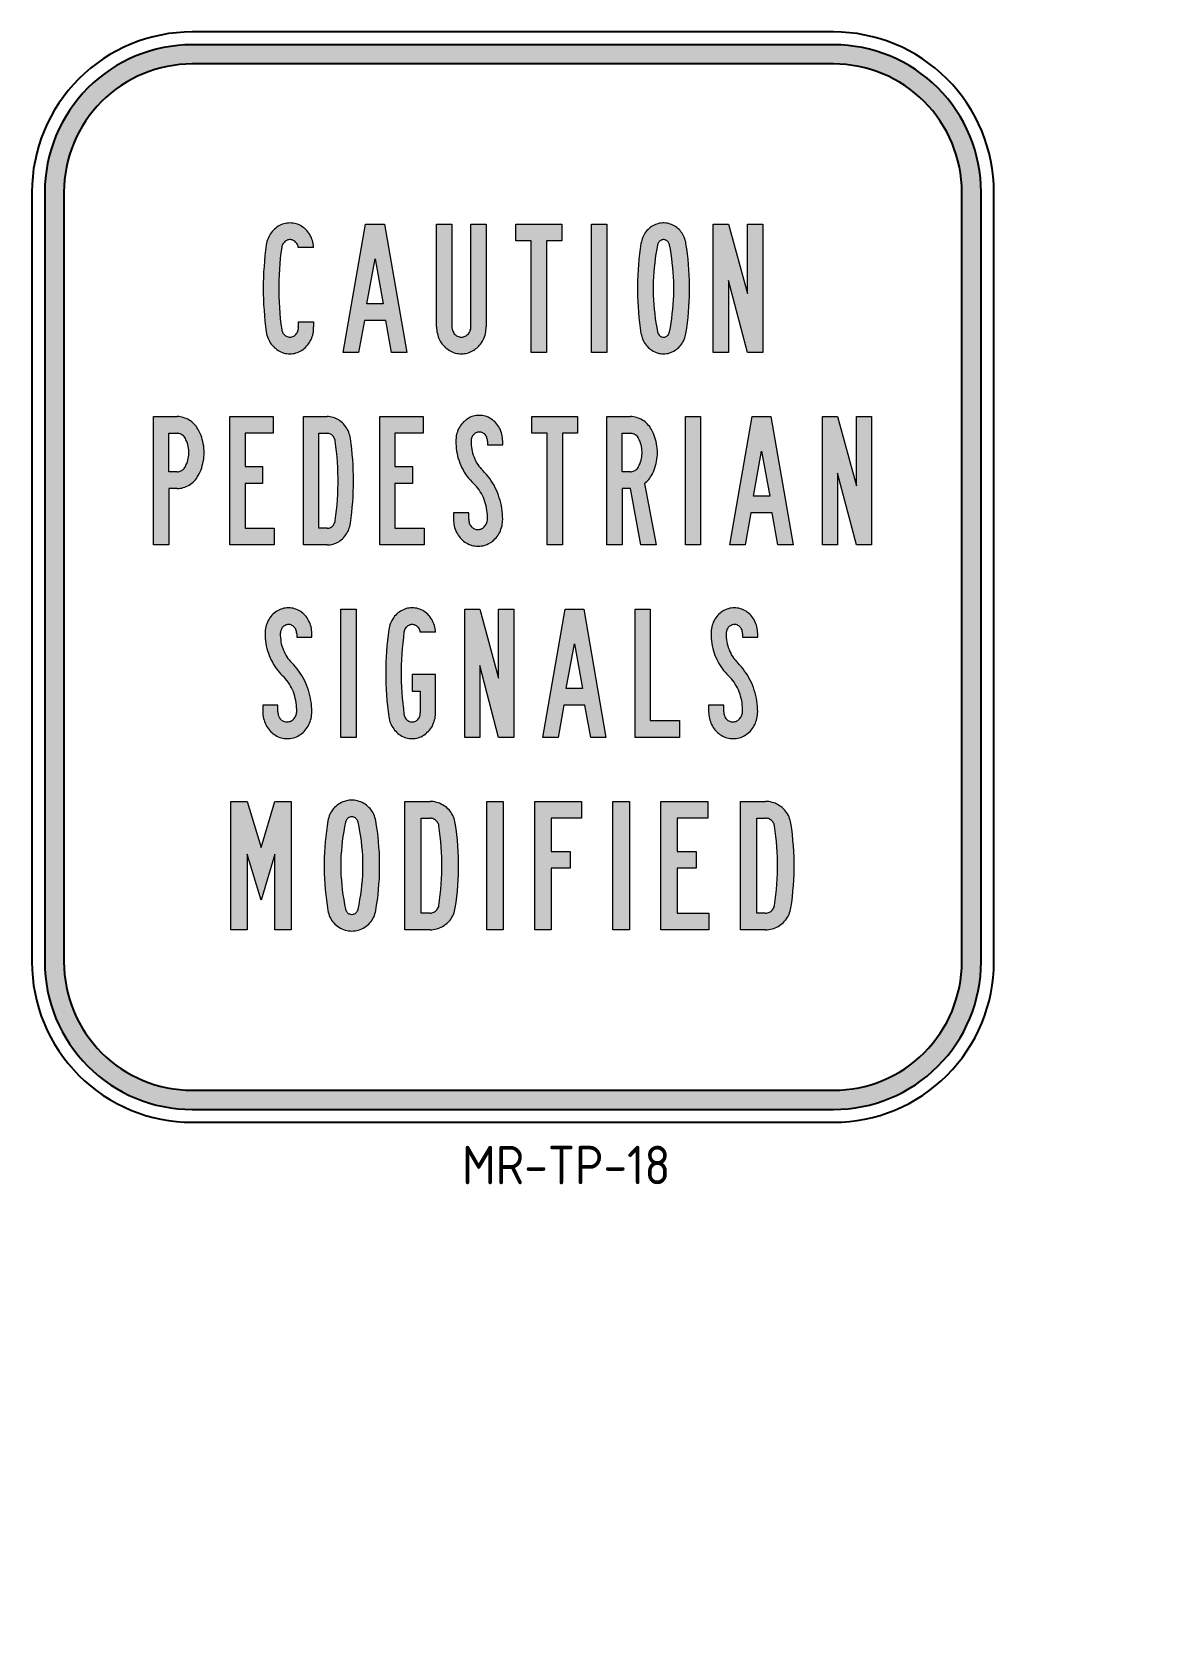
# Model space of a CAD drawing. Header units: millimetres. Extents: x 219 to 305, y 120 to 244.
import ezdxf

# ---------------------------------------------------------------- set-up
doc = ezdxf.new("R2010")
doc.units = ezdxf.units.MM
doc.header["$LTSCALE"] = 12
doc.header["$MEASUREMENT"] = 0
doc.layers.get('0').update_dxf_attribs({"linetype": 'CONTINUOUS'})
for name, color, linetype in [('L25', 1, 'CONTINUOUS'), ('L35', 3, 'CONTINUOUS'), ('T25', 1, 'CONTINUOUS')]:
    doc.layers.add(name, color=color, linetype=linetype)
doc.styles.add('ISO', font='iso')

msp = doc.modelspace()

# ---------------------------------------------------------------- texts
at = {"layer": 'T25', "color": 3, "style": 'ISO'}
msp.add_text('MR-TP-18', height=3, dxfattribs=at).set_placement((252.04, 154.35))

# ---------------------------------------------------------------- hatches: boundary and pattern name
at = {"layer": 'L25'}
h = msp.add_hatch(color=256, dxfattribs=at)
edge = h.paths.add_edge_path(flags=16)
edge.add_line((231.02, 161.68), (281, 161.68))
edge.add_arc((281, 171.68), 10, 270, 360)
edge.add_line((291, 171.68), (291, 231.68))
edge.add_arc((281, 231.68), 10, 360, 450)
edge.add_line((281, 241.68), (231.02, 241.68))
edge.add_arc((231.02, 231.68), 10, 90, 180)
edge.add_line((221.02, 231.68), (221.02, 171.68))
edge.add_arc((231.02, 171.68), 10, 180, 270)
edge = h.paths.add_edge_path()
edge.add_line((231.02, 160.18), (281, 160.18))
edge.add_arc((281, 171.68), 11.5, 270, 360)
edge.add_line((292.5, 171.68), (292.5, 231.68))
edge.add_arc((281, 231.68), 11.5, 360, 450)
edge.add_line((281, 243.18), (231.02, 243.18))
edge.add_arc((231.02, 231.68), 11.5, 90, 180)
edge.add_line((219.52, 231.68), (219.52, 171.68))
edge.add_arc((231.02, 171.68), 11.5, 180, 270)
h = msp.add_hatch(color=256, dxfattribs=at)
h.paths.add_polyline_path([(267.55, 184.19), (271.19, 184.19), (271.19, 182.89), (268.82, 182.89), (268.82, 180.29), (270.3, 180.29), (270.3, 178.99), (268.82, 178.99), (268.82, 175.49), (271.28, 175.49), (271.28, 174.19), (267.55, 174.19)])
h.paths.add_polyline_path([(263.81, 184.19), (265.09, 184.19), (265.09, 174.19), (263.81, 174.19)])
h.paths.add_polyline_path([(257.71, 184.19), (261.35, 184.19), (261.35, 182.89), (258.99, 182.89), (258.99, 180.29), (260.47, 180.29), (260.47, 178.99), (258.99, 178.99), (258.99, 174.19), (257.71, 174.19)])
h.paths.add_polyline_path([(253.98, 184.19), (255.25, 184.19), (255.25, 174.19), (253.98, 174.19)])
h.paths.add_polyline_path([(243.45, 174.09), (243.59, 174.1), (243.72, 174.11), (243.85, 174.14), (243.98, 174.17), (244.11, 174.21), (244.23, 174.26), (244.35, 174.32), (244.46, 174.39), (244.57, 174.46), (244.68, 174.54), (244.77, 174.63), (244.87, 174.73), (244.95, 174.83), (245.03, 174.94), (245.1, 175.06), (245.16, 175.18), (245.21, 175.3), (245.26, 175.43), (245.3, 175.56), (245.32, 175.69), (245.39, 176.1), (245.45, 176.5), (245.5, 176.92), (245.54, 177.33), (245.57, 177.74), (245.6, 178.16), (245.62, 178.57), (245.62, 178.98), (245.62, 179.4), (245.62, 179.81), (245.6, 180.22), (245.57, 180.63), (245.54, 181.05), (245.5, 181.46), (245.45, 181.87), (245.39, 182.28), (245.32, 182.69), (245.3, 182.82), (245.26, 182.95), (245.22, 183.07), (245.17, 183.19), (245.11, 183.31), (245.04, 183.42), (244.97, 183.53), (244.88, 183.63), (244.79, 183.72), (244.7, 183.81), (244.6, 183.9), (244.5, 183.97), (244.39, 184.04), (244.27, 184.1), (244.15, 184.16), (244.03, 184.2), (243.91, 184.23), (243.78, 184.26), (243.65, 184.28), (243.52, 184.29), (243.39, 184.29), (243.26, 184.28), (243.14, 184.26), (243.01, 184.23), (242.88, 184.2), (242.76, 184.16), (242.64, 184.1), (242.53, 184.04), (242.42, 183.97), (242.31, 183.9), (242.21, 183.81), (242.11, 183.72), (242.03, 183.63), (241.95, 183.53), (241.87, 183.42), (241.8, 183.31), (241.75, 183.19), (241.69, 183.07), (241.65, 182.95), (241.62, 182.82), (241.59, 182.69), (241.53, 182.28), (241.47, 181.87), (241.42, 181.46), (241.38, 181.05), (241.34, 180.63), (241.32, 180.22), (241.3, 179.81), (241.29, 179.4), (241.29, 178.98), (241.3, 178.57), (241.32, 178.16), (241.34, 177.74), (241.38, 177.33), (241.42, 176.92), (241.47, 176.5), (241.53, 176.1), (241.59, 175.69), (241.62, 175.56), (241.65, 175.43), (241.7, 175.3), (241.75, 175.18), (241.82, 175.06), (241.88, 174.94), (241.96, 174.83), (242.05, 174.73), (242.14, 174.63), (242.24, 174.54), (242.34, 174.46), (242.45, 174.39), (242.57, 174.32), (242.68, 174.26), (242.81, 174.21), (242.94, 174.17), (243.06, 174.14), (243.2, 174.11), (243.32, 174.1)])
h.paths.add_polyline_path([(243.95, 175.79), (244.02, 176.16), (244.09, 176.54), (244.15, 176.91), (244.21, 177.29), (244.24, 177.67), (244.28, 178.05), (244.3, 178.43), (244.31, 178.81), (244.32, 179.19), (244.31, 179.57), (244.3, 179.95), (244.28, 180.33), (244.24, 180.71), (244.21, 181.09), (244.15, 181.46), (244.09, 181.84), (244.02, 182.21), (243.95, 182.59), (243.93, 182.65), (243.9, 182.71), (243.87, 182.77), (243.83, 182.82), (243.78, 182.87), (243.73, 182.91), (243.67, 182.94), (243.62, 182.96), (243.55, 182.98), (243.49, 182.99), (243.42, 182.99), (243.36, 182.98), (243.3, 182.96), (243.23, 182.94), (243.18, 182.91), (243.13, 182.87), (243.09, 182.82), (243.04, 182.77), (243.01, 182.71), (242.98, 182.65), (242.96, 182.59), (242.88, 182.21), (242.82, 181.84), (242.76, 181.46), (242.71, 181.09), (242.67, 180.71), (242.64, 180.33), (242.61, 179.95), (242.6, 179.57), (242.59, 179.19), (242.6, 178.81), (242.61, 178.43), (242.64, 178.05), (242.67, 177.67), (242.71, 177.29), (242.76, 176.91), (242.82, 176.54), (242.88, 176.16), (242.96, 175.79), (242.98, 175.73), (243.01, 175.66), (243.04, 175.61), (243.09, 175.56), (243.13, 175.51), (243.18, 175.47), (243.23, 175.44), (243.3, 175.42), (243.36, 175.4), (243.42, 175.39), (243.49, 175.39), (243.55, 175.4), (243.62, 175.42), (243.67, 175.44), (243.73, 175.47), (243.78, 175.51), (243.83, 175.56), (243.87, 175.61), (243.9, 175.66), (243.93, 175.73)], flags=16)
h.paths.add_polyline_path([(234.02, 184.19), (235.3, 184.19), (236.38, 180.59), (237.46, 184.19), (238.74, 184.19), (238.74, 174.19), (237.46, 174.19), (237.46, 180.09), (236.38, 176.49), (235.3, 180.09), (235.3, 174.19), (234.02, 174.19)])
h.paths.add_polyline_path([(265.53, 199.19), (266.72, 199.19), (266.72, 190.49), (268.99, 190.49), (268.99, 189.19), (265.53, 189.19)])
h.paths.add_polyline_path([(261.44, 192.99), (260.17, 192.99), (260.8, 196.49)], flags=16)
h.paths.add_polyline_path([(258.35, 189.19), (260.08, 199.19), (261.53, 199.19), (263.26, 189.19), (262.08, 189.19), (261.62, 191.69), (259.99, 191.69), (259.53, 189.19)])
h.paths.add_polyline_path([(252.25, 199.19), (253.44, 199.19), (254.89, 193.79), (254.89, 199.19), (256.08, 199.19), (256.08, 189.19), (254.89, 189.19), (253.44, 194.79), (253.44, 189.19), (252.25, 189.19)])
h.paths.add_polyline_path([(242.61, 199.19), (243.79, 199.19), (243.79, 189.19), (242.61, 189.19)])
h.paths.add_polyline_path([(280.14, 214.19), (281.32, 214.19), (282.79, 208.79), (282.79, 214.19), (283.97, 214.19), (283.97, 204.19), (282.79, 204.19), (281.32, 209.79), (281.32, 204.19), (280.14, 204.19)])
h.paths.add_polyline_path([(276.03, 207.99), (274.75, 207.99), (275.39, 211.49)], flags=16)
h.paths.add_polyline_path([(272.92, 204.19), (274.66, 214.19), (276.12, 214.19), (277.85, 204.19), (276.67, 204.19), (276.21, 206.69), (274.56, 206.69), (274.11, 204.19)])
h.paths.add_polyline_path([(269.46, 214.19), (270.64, 214.19), (270.64, 204.19), (269.46, 204.19)])
h.paths.add_polyline_path([(257.49, 214.19), (261.05, 214.19), (261.05, 212.89), (259.87, 212.89), (259.87, 204.19), (258.69, 204.19), (258.69, 212.89), (257.49, 212.89)])
h.paths.add_polyline_path([(245.63, 214.19), (249.01, 214.19), (249.01, 212.89), (246.81, 212.89), (246.81, 210.29), (248.19, 210.29), (248.19, 208.99), (246.81, 208.99), (246.81, 205.49), (249.1, 205.49), (249.1, 204.19), (245.63, 204.19)])
h.paths.add_polyline_path([(233.94, 214.19), (237.32, 214.19), (237.32, 212.89), (235.13, 212.89), (235.13, 210.29), (236.5, 210.29), (236.5, 208.99), (235.13, 208.99), (235.13, 205.49), (237.41, 205.49), (237.41, 204.19), (233.94, 204.19)])
h.paths.add_polyline_path([(271.62, 229.18), (272.82, 229.18), (274.29, 223.78), (274.29, 229.18), (275.48, 229.18), (275.48, 219.19), (274.29, 219.19), (272.82, 224.79), (272.82, 219.19), (271.62, 219.19)])
h.paths.add_polyline_path([(267.75, 219.09), (267.86, 219.09), (267.98, 219.1), (268.1, 219.12), (268.21, 219.16), (268.32, 219.2), (268.43, 219.24), (268.54, 219.29), (268.65, 219.36), (268.75, 219.43), (268.84, 219.5), (268.93, 219.58), (269.02, 219.67), (269.1, 219.77), (269.17, 219.87), (269.24, 219.97), (269.3, 220.08), (269.35, 220.2), (269.4, 220.32), (269.44, 220.44), (269.47, 220.56), (269.5, 220.68), (269.56, 221.09), (269.61, 221.51), (269.66, 221.91), (269.7, 222.33), (269.73, 222.74), (269.75, 223.15), (269.77, 223.56), (269.77, 223.98), (269.77, 224.39), (269.77, 224.81), (269.75, 225.22), (269.73, 225.64), (269.7, 226.04), (269.66, 226.46), (269.61, 226.87), (269.56, 227.28), (269.5, 227.69), (269.48, 227.81), (269.44, 227.93), (269.41, 228.05), (269.36, 228.17), (269.31, 228.28), (269.25, 228.39), (269.19, 228.49), (269.11, 228.59), (269.04, 228.69), (268.96, 228.77), (268.87, 228.85), (268.78, 228.93), (268.68, 229), (268.58, 229.06), (268.47, 229.12), (268.37, 229.16), (268.26, 229.2), (268.15, 229.24), (268.03, 229.26), (267.92, 229.28), (267.81, 229.29), (267.69, 229.29), (267.57, 229.28), (267.46, 229.26), (267.35, 229.24), (267.23, 229.2), (267.13, 229.16), (267.02, 229.12), (266.91, 229.06), (266.81, 229), (266.72, 228.93), (266.62, 228.85), (266.54, 228.77), (266.45, 228.69), (266.38, 228.59), (266.3, 228.49), (266.24, 228.39), (266.18, 228.28), (266.13, 228.17), (266.09, 228.05), (266.05, 227.93), (266.02, 227.81), (265.99, 227.69), (265.94, 227.28), (265.88, 226.87), (265.83, 226.46), (265.79, 226.04), (265.77, 225.64), (265.74, 225.22), (265.73, 224.81), (265.72, 224.39), (265.72, 223.98), (265.73, 223.56), (265.74, 223.15), (265.77, 222.74), (265.79, 222.33), (265.83, 221.91), (265.88, 221.51), (265.94, 221.09), (265.99, 220.68), (266.02, 220.56), (266.05, 220.44), (266.09, 220.32), (266.14, 220.2), (266.19, 220.08), (266.25, 219.97), (266.32, 219.87), (266.4, 219.77), (266.47, 219.67), (266.56, 219.58), (266.65, 219.5), (266.74, 219.43), (266.85, 219.36), (266.95, 219.29), (267.06, 219.24), (267.17, 219.2), (267.28, 219.16), (267.39, 219.12), (267.51, 219.1), (267.63, 219.09)])
h.paths.add_polyline_path([(268.21, 220.79), (268.28, 221.14), (268.34, 221.49), (268.39, 221.85), (268.43, 222.21), (268.47, 222.57), (268.51, 222.92), (268.53, 223.29), (268.54, 223.64), (268.55, 224.01), (268.55, 224.37), (268.54, 224.73), (268.53, 225.09), (268.51, 225.45), (268.47, 225.8), (268.43, 226.17), (268.39, 226.52), (268.34, 226.88), (268.28, 227.24), (268.21, 227.58), (268.19, 227.65), (268.17, 227.71), (268.14, 227.77), (268.1, 227.82), (268.05, 227.86), (268.01, 227.9), (267.96, 227.93), (267.9, 227.96), (267.84, 227.98), (267.77, 227.99), (267.72, 227.99), (267.66, 227.98), (267.6, 227.96), (267.54, 227.93), (267.49, 227.9), (267.44, 227.86), (267.4, 227.82), (267.36, 227.77), (267.33, 227.71), (267.3, 227.65), (267.29, 227.58), (267.22, 227.24), (267.16, 226.88), (267.1, 226.52), (267.06, 226.17), (267.02, 225.8), (266.99, 225.45), (266.96, 225.09), (266.95, 224.73), (266.94, 224.37), (266.94, 224.01), (266.95, 223.64), (266.96, 223.29), (266.99, 222.92), (267.02, 222.57), (267.06, 222.21), (267.1, 221.85), (267.16, 221.49), (267.22, 221.14), (267.29, 220.79), (267.3, 220.72), (267.33, 220.66), (267.36, 220.61), (267.4, 220.55), (267.44, 220.51), (267.49, 220.47), (267.54, 220.44), (267.6, 220.41), (267.66, 220.39), (267.72, 220.39), (267.77, 220.39), (267.84, 220.39), (267.9, 220.41), (267.96, 220.44), (268.01, 220.47), (268.05, 220.51), (268.1, 220.55), (268.14, 220.61), (268.17, 220.66), (268.19, 220.72)], flags=16)
h.paths.add_polyline_path([(262.13, 229.18), (263.33, 229.18), (263.33, 219.19), (262.13, 219.19)])
h.paths.add_polyline_path([(256.23, 229.18), (259.82, 229.18), (259.82, 227.89), (258.63, 227.89), (258.63, 219.19), (257.43, 219.19), (257.43, 227.89), (256.23, 227.89)])
h.paths.add_polyline_path([(245.91, 222.99), (244.62, 222.99), (245.27, 226.48)], flags=16)
h.paths.add_polyline_path([(242.78, 219.19), (244.53, 229.18), (246, 229.18), (247.75, 219.19), (246.55, 219.19), (246.1, 221.69), (244.44, 221.69), (243.98, 219.19)])
h.paths.add_polyline_path([(275.71, 175.49), (275.02, 175.49), (275.02, 182.89), (275.71, 182.89), (275.78, 182.89), (275.86, 182.87), (275.93, 182.85), (276, 182.82), (276.07, 182.78), (276.13, 182.74), (276.19, 182.69), (276.24, 182.63), (276.29, 182.58), (276.33, 182.51), (276.36, 182.44), (276.38, 182.36), (276.4, 182.29), (276.45, 181.88), (276.51, 181.47), (276.55, 181.06), (276.58, 180.64), (276.61, 180.23), (276.63, 179.81), (276.64, 179.4), (276.64, 178.98), (276.63, 178.57), (276.61, 178.16), (276.58, 177.74), (276.55, 177.33), (276.51, 176.91), (276.45, 176.5), (276.4, 176.09), (276.38, 176.01), (276.36, 175.94), (276.33, 175.87), (276.29, 175.81), (276.24, 175.74), (276.19, 175.69), (276.13, 175.64), (276.07, 175.59), (276, 175.55), (275.93, 175.53), (275.86, 175.51), (275.78, 175.49)], flags=16)
h.paths.add_polyline_path([(275.71, 174.19), (273.74, 174.19), (273.74, 184.19), (275.71, 184.19), (275.83, 184.19), (275.96, 184.18), (276.09, 184.16), (276.22, 184.12), (276.34, 184.09), (276.45, 184.05), (276.57, 183.99), (276.69, 183.93), (276.8, 183.86), (276.9, 183.79), (277, 183.71), (277.1, 183.62), (277.19, 183.53), (277.26, 183.43), (277.34, 183.33), (277.41, 183.22), (277.48, 183.1), (277.53, 182.98), (277.58, 182.87), (277.62, 182.74), (277.65, 182.62), (277.67, 182.49), (277.74, 182.05), (277.79, 181.61), (277.84, 181.17), (277.87, 180.73), (277.9, 180.29), (277.92, 179.85), (277.93, 179.41), (277.93, 178.97), (277.92, 178.52), (277.9, 178.08), (277.87, 177.64), (277.84, 177.2), (277.79, 176.76), (277.74, 176.32), (277.67, 175.89), (277.65, 175.76), (277.62, 175.64), (277.58, 175.51), (277.53, 175.39), (277.48, 175.27), (277.41, 175.16), (277.34, 175.05), (277.26, 174.95), (277.19, 174.85), (277.1, 174.76), (277, 174.67), (276.9, 174.59), (276.8, 174.52), (276.69, 174.45), (276.57, 174.39), (276.45, 174.34), (276.34, 174.29), (276.22, 174.25), (276.09, 174.23), (275.96, 174.21), (275.83, 174.19)])
h.paths.add_polyline_path([(249.55, 175.49), (248.87, 175.49), (248.87, 182.89), (249.55, 182.89), (249.63, 182.89), (249.7, 182.87), (249.78, 182.85), (249.85, 182.82), (249.91, 182.78), (249.98, 182.74), (250.03, 182.69), (250.08, 182.63), (250.13, 182.58), (250.17, 182.51), (250.2, 182.44), (250.23, 182.36), (250.24, 182.29), (250.3, 181.88), (250.35, 181.47), (250.39, 181.06), (250.43, 180.64), (250.45, 180.23), (250.47, 179.81), (250.48, 179.4), (250.48, 178.98), (250.47, 178.57), (250.45, 178.16), (250.43, 177.74), (250.39, 177.33), (250.35, 176.91), (250.3, 176.5), (250.24, 176.09), (250.23, 176.01), (250.2, 175.94), (250.17, 175.87), (250.13, 175.81), (250.08, 175.74), (250.03, 175.69), (249.98, 175.64), (249.91, 175.59), (249.85, 175.55), (249.78, 175.53), (249.7, 175.51), (249.63, 175.49)], flags=16)
h.paths.add_polyline_path([(249.55, 174.19), (247.58, 174.19), (247.58, 184.19), (249.55, 184.19), (249.68, 184.19), (249.8, 184.18), (249.93, 184.16), (250.06, 184.12), (250.18, 184.09), (250.3, 184.05), (250.42, 183.99), (250.53, 183.93), (250.64, 183.86), (250.74, 183.79), (250.85, 183.71), (250.94, 183.62), (251.03, 183.53), (251.11, 183.43), (251.19, 183.33), (251.25, 183.22), (251.32, 183.1), (251.38, 182.98), (251.42, 182.87), (251.46, 182.74), (251.49, 182.62), (251.52, 182.49), (251.58, 182.05), (251.64, 181.61), (251.68, 181.17), (251.72, 180.73), (251.75, 180.29), (251.77, 179.85), (251.77, 179.41), (251.77, 178.97), (251.77, 178.52), (251.75, 178.08), (251.72, 177.64), (251.68, 177.2), (251.64, 176.76), (251.58, 176.32), (251.52, 175.89), (251.49, 175.76), (251.46, 175.64), (251.42, 175.51), (251.38, 175.39), (251.32, 175.27), (251.25, 175.16), (251.19, 175.05), (251.11, 174.95), (251.03, 174.85), (250.94, 174.76), (250.85, 174.67), (250.74, 174.59), (250.64, 174.52), (250.53, 174.45), (250.42, 174.39), (250.3, 174.34), (250.18, 174.29), (250.06, 174.25), (249.93, 174.23), (249.8, 174.21), (249.68, 174.19)])
h.paths.add_polyline_path([(272.45, 191.19), (272.45, 191.69), (271.26, 191.69), (271.26, 191.19), (271.27, 191.06), (271.28, 190.93), (271.3, 190.8), (271.32, 190.67), (271.36, 190.54), (271.4, 190.42), (271.44, 190.29), (271.5, 190.18), (271.56, 190.06), (271.63, 189.95), (271.7, 189.85), (271.78, 189.75), (271.87, 189.65), (271.96, 189.57), (272.05, 189.48), (272.15, 189.41), (272.25, 189.35), (272.36, 189.28), (272.47, 189.23), (272.58, 189.19), (272.7, 189.15), (272.82, 189.12), (272.94, 189.1), (273.06, 189.09), (273.18, 189.09), (273.3, 189.09), (273.42, 189.1), (273.54, 189.12), (273.65, 189.15), (273.77, 189.19), (273.88, 189.23), (273.99, 189.28), (274.1, 189.35), (274.2, 189.41), (274.3, 189.48), (274.4, 189.57), (274.49, 189.65), (274.57, 189.75), (274.65, 189.85), (274.73, 189.95), (274.79, 190.06), (274.86, 190.18), (274.91, 190.29), (274.95, 190.42), (275, 190.54), (275.03, 190.67), (275.06, 190.8), (275.08, 190.93), (275.08, 191.06), (275.09, 191.19), (275.08, 191.41), (275.07, 191.62), (275.05, 191.83), (275.02, 192.04), (274.99, 192.25), (274.94, 192.46), (274.89, 192.67), (274.82, 192.87), (274.76, 193.07), (274.68, 193.27), (274.6, 193.46), (274.51, 193.65), (274.41, 193.84), (274.31, 194.02), (274.2, 194.2), (274.07, 194.36), (273.95, 194.53), (273.82, 194.69), (273.68, 194.84), (273.54, 194.99), (273.43, 195.1), (273.33, 195.22), (273.24, 195.34), (273.15, 195.46), (273.06, 195.6), (272.99, 195.74), (272.92, 195.88), (272.86, 196.03), (272.8, 196.18), (272.75, 196.33), (272.71, 196.49), (272.68, 196.64), (272.65, 196.8), (272.64, 196.97), (272.63, 197.13), (272.63, 197.29), (272.64, 197.36), (272.65, 197.43), (272.67, 197.5), (272.69, 197.57), (272.72, 197.63), (272.76, 197.7), (272.8, 197.75), (272.84, 197.8), (272.89, 197.85), (272.95, 197.89), (273.01, 197.92), (273.07, 197.95), (273.13, 197.97), (273.2, 197.98), (273.27, 197.99), (273.34, 197.98), (273.41, 197.98), (273.48, 197.95), (273.55, 197.92), (273.61, 197.89), (273.66, 197.84), (273.72, 197.79), (273.77, 197.73), (273.81, 197.67), (273.85, 197.59), (273.87, 197.52), (273.89, 197.45), (273.9, 197.37), (273.9, 197.29), (273.9, 196.99), (275.09, 196.99), (275.09, 197.29), (275.08, 197.42), (275.07, 197.55), (275.06, 197.68), (275.02, 197.81), (274.99, 197.93), (274.95, 198.05), (274.9, 198.18), (274.84, 198.29), (274.78, 198.4), (274.71, 198.51), (274.64, 198.61), (274.56, 198.71), (274.47, 198.79), (274.38, 198.88), (274.28, 198.95), (274.18, 199.02), (274.07, 199.08), (273.96, 199.14), (273.85, 199.19), (273.74, 199.22), (273.63, 199.25), (273.5, 199.27), (273.39, 199.28), (273.27, 199.29), (273.15, 199.28), (273.03, 199.27), (272.91, 199.25), (272.8, 199.22), (272.68, 199.19), (272.57, 199.14), (272.46, 199.08), (272.36, 199.02), (272.25, 198.95), (272.16, 198.88), (272.07, 198.79), (271.98, 198.71), (271.9, 198.61), (271.82, 198.51), (271.75, 198.4), (271.69, 198.29), (271.63, 198.18), (271.59, 198.05), (271.54, 197.93), (271.51, 197.81), (271.48, 197.68), (271.46, 197.55), (271.45, 197.42), (271.45, 197.29), (271.45, 197.09), (271.46, 196.9), (271.48, 196.7), (271.51, 196.51), (271.54, 196.31), (271.59, 196.12), (271.64, 195.93), (271.7, 195.74), (271.76, 195.56), (271.84, 195.39), (271.92, 195.21), (272.01, 195.04), (272.1, 194.87), (272.21, 194.71), (272.31, 194.55), (272.43, 194.4), (272.55, 194.26), (272.68, 194.12), (272.81, 193.99), (272.93, 193.87), (273.04, 193.74), (273.15, 193.61), (273.25, 193.48), (273.34, 193.33), (273.43, 193.19), (273.51, 193.04), (273.58, 192.88), (273.65, 192.73), (273.71, 192.56), (273.76, 192.4), (273.81, 192.23), (273.84, 192.06), (273.87, 191.88), (273.89, 191.71), (273.9, 191.54), (273.9, 191.36), (273.9, 191.19), (273.9, 191.11), (273.88, 191.02), (273.86, 190.95), (273.83, 190.87), (273.79, 190.8), (273.76, 190.73), (273.7, 190.66), (273.65, 190.6), (273.59, 190.55), (273.54, 190.51), (273.46, 190.47), (273.4, 190.43), (273.33, 190.42), (273.25, 190.4), (273.18, 190.39), (273.1, 190.39), (273.03, 190.4), (272.96, 190.42), (272.89, 190.44), (272.83, 190.47), (272.76, 190.51), (272.71, 190.56), (272.65, 190.61), (272.6, 190.67), (272.56, 190.73), (272.53, 190.8), (272.49, 190.88), (272.47, 190.95), (272.45, 191.03), (272.45, 191.11)])
h.paths.add_polyline_path([(248.79, 197.39), (248.78, 197.46), (248.76, 197.54), (248.73, 197.61), (248.7, 197.67), (248.65, 197.74), (248.61, 197.79), (248.55, 197.84), (248.49, 197.89), (248.43, 197.92), (248.37, 197.95), (248.3, 197.97), (248.23, 197.98), (248.16, 197.99), (248.09, 197.98), (248.02, 197.97), (247.95, 197.95), (247.89, 197.92), (247.82, 197.89), (247.77, 197.84), (247.71, 197.79), (247.67, 197.74), (247.62, 197.67), (247.59, 197.61), (247.56, 197.54), (247.54, 197.46), (247.52, 197.39), (247.47, 196.97), (247.42, 196.54), (247.38, 196.11), (247.34, 195.68), (247.32, 195.26), (247.3, 194.83), (247.29, 194.4), (247.29, 193.98), (247.3, 193.55), (247.32, 193.11), (247.34, 192.69), (247.38, 192.26), (247.42, 191.84), (247.47, 191.41), (247.52, 190.99), (247.54, 190.91), (247.56, 190.84), (247.59, 190.77), (247.62, 190.7), (247.67, 190.64), (247.71, 190.58), (247.77, 190.53), (247.82, 190.49), (247.89, 190.45), (247.95, 190.43), (248.02, 190.4), (248.09, 190.39), (248.16, 190.39), (248.23, 190.39), (248.3, 190.4), (248.37, 190.43), (248.44, 190.45), (248.5, 190.49), (248.56, 190.54), (248.61, 190.59), (248.66, 190.65), (248.7, 190.71), (248.74, 190.78), (248.76, 190.86), (248.78, 190.93), (248.79, 191.01), (248.79, 191.09), (248.79, 192.79), (248.16, 192.79), (248.16, 194.09), (249.98, 194.09), (249.98, 191.19), (249.98, 191.06), (249.97, 190.93), (249.96, 190.8), (249.94, 190.67), (249.91, 190.55), (249.88, 190.42), (249.83, 190.31), (249.78, 190.19), (249.73, 190.07), (249.66, 189.96), (249.59, 189.86), (249.51, 189.76), (249.44, 189.66), (249.34, 189.58), (249.25, 189.5), (249.16, 189.43), (249.06, 189.35), (248.96, 189.3), (248.85, 189.24), (248.74, 189.2), (248.63, 189.16), (248.51, 189.13), (248.39, 189.11), (248.28, 189.09), (248.16, 189.09), (248.04, 189.09), (247.92, 189.1), (247.8, 189.13), (247.69, 189.15), (247.58, 189.19), (247.47, 189.24), (247.36, 189.29), (247.25, 189.35), (247.15, 189.41), (247.05, 189.49), (246.96, 189.57), (246.88, 189.66), (246.79, 189.75), (246.72, 189.85), (246.65, 189.95), (246.58, 190.06), (246.52, 190.18), (246.47, 190.29), (246.43, 190.41), (246.39, 190.54), (246.36, 190.66), (246.34, 190.79), (246.28, 191.21), (246.23, 191.63), (246.19, 192.06), (246.16, 192.48), (246.13, 192.91), (246.11, 193.33), (246.1, 193.76), (246.1, 194.19), (246.1, 194.62), (246.11, 195.04), (246.13, 195.46), (246.16, 195.89), (246.19, 196.32), (246.23, 196.74), (246.28, 197.17), (246.34, 197.59), (246.36, 197.72), (246.39, 197.84), (246.43, 197.96), (246.47, 198.09), (246.52, 198.2), (246.58, 198.31), (246.65, 198.42), (246.72, 198.53), (246.79, 198.63), (246.88, 198.72), (246.96, 198.81), (247.05, 198.89), (247.15, 198.96), (247.25, 199.03), (247.36, 199.09), (247.47, 199.14), (247.58, 199.19), (247.69, 199.23), (247.8, 199.25), (247.92, 199.27), (248.04, 199.28), (248.16, 199.29), (248.28, 199.28), (248.4, 199.27), (248.52, 199.25), (248.63, 199.22), (248.75, 199.18), (248.87, 199.13), (248.98, 199.08), (249.08, 199.02), (249.18, 198.95), (249.28, 198.87), (249.37, 198.79), (249.46, 198.69), (249.54, 198.6), (249.62, 198.49), (249.69, 198.38), (249.75, 198.27), (249.8, 198.15), (249.85, 198.03), (249.89, 197.9), (249.93, 197.78), (249.95, 197.65), (249.97, 197.52), (249.98, 197.39)])
h.paths.add_polyline_path([(237.7, 191.19), (237.7, 191.69), (236.51, 191.69), (236.51, 191.19), (236.51, 191.06), (236.53, 190.93), (236.55, 190.8), (236.57, 190.67), (236.61, 190.54), (236.64, 190.42), (236.7, 190.29), (236.75, 190.18), (236.81, 190.06), (236.88, 189.95), (236.95, 189.85), (237.03, 189.75), (237.12, 189.65), (237.21, 189.57), (237.3, 189.48), (237.4, 189.41), (237.51, 189.35), (237.61, 189.28), (237.72, 189.23), (237.84, 189.19), (237.95, 189.15), (238.07, 189.12), (238.18, 189.1), (238.31, 189.09), (238.42, 189.09), (238.55, 189.09), (238.66, 189.1), (238.79, 189.12), (238.9, 189.15), (239.02, 189.19), (239.13, 189.23), (239.24, 189.28), (239.35, 189.35), (239.45, 189.41), (239.55, 189.48), (239.65, 189.57), (239.74, 189.65), (239.82, 189.75), (239.9, 189.85), (239.97, 189.95), (240.04, 190.06), (240.1, 190.18), (240.16, 190.29), (240.2, 190.42), (240.24, 190.54), (240.28, 190.67), (240.3, 190.8), (240.32, 190.93), (240.33, 191.06), (240.33, 191.19), (240.33, 191.41), (240.32, 191.62), (240.3, 191.83), (240.27, 192.04), (240.23, 192.25), (240.19, 192.46), (240.13, 192.67), (240.08, 192.87), (240, 193.07), (239.93, 193.27), (239.85, 193.46), (239.76, 193.65), (239.66, 193.84), (239.55, 194.02), (239.44, 194.2), (239.32, 194.36), (239.2, 194.53), (239.07, 194.69), (238.93, 194.84), (238.79, 194.99), (238.68, 195.1), (238.58, 195.22), (238.48, 195.34), (238.39, 195.46), (238.31, 195.6), (238.24, 195.74), (238.17, 195.88), (238.1, 196.03), (238.05, 196.18), (238, 196.33), (237.96, 196.49), (237.93, 196.64), (237.91, 196.8), (237.89, 196.97), (237.88, 197.13), (237.88, 197.29), (237.89, 197.36), (237.89, 197.43), (237.91, 197.5), (237.94, 197.57), (237.97, 197.63), (238, 197.7), (238.05, 197.75), (238.09, 197.8), (238.15, 197.85), (238.2, 197.89), (238.26, 197.92), (238.32, 197.95), (238.39, 197.97), (238.45, 197.98), (238.52, 197.99), (238.59, 197.98), (238.66, 197.98), (238.73, 197.95), (238.79, 197.92), (238.86, 197.89), (238.92, 197.84), (238.97, 197.79), (239.02, 197.73), (239.06, 197.67), (239.09, 197.59), (239.12, 197.52), (239.14, 197.45), (239.15, 197.37), (239.16, 197.29), (239.16, 196.99), (240.33, 196.99), (240.33, 197.29), (240.33, 197.42), (240.32, 197.55), (240.3, 197.68), (240.28, 197.81), (240.24, 197.93), (240.2, 198.05), (240.15, 198.18), (240.09, 198.29), (240.03, 198.4), (239.97, 198.51), (239.89, 198.61), (239.8, 198.71), (239.72, 198.79), (239.63, 198.88), (239.53, 198.95), (239.43, 199.02), (239.32, 199.08), (239.21, 199.14), (239.1, 199.19), (238.99, 199.22), (238.87, 199.25), (238.75, 199.27), (238.64, 199.28), (238.52, 199.29), (238.4, 199.28), (238.28, 199.27), (238.16, 199.25), (238.04, 199.22), (237.93, 199.19), (237.82, 199.14), (237.71, 199.08), (237.6, 199.02), (237.51, 198.95), (237.41, 198.88), (237.31, 198.79), (237.23, 198.71), (237.14, 198.61), (237.07, 198.51), (237, 198.4), (236.94, 198.29), (236.88, 198.18), (236.83, 198.05), (236.79, 197.93), (236.75, 197.81), (236.73, 197.68), (236.71, 197.55), (236.7, 197.42), (236.7, 197.29), (236.7, 197.09), (236.71, 196.9), (236.73, 196.7), (236.75, 196.51), (236.79, 196.31), (236.84, 196.12), (236.88, 195.93), (236.95, 195.74), (237.01, 195.56), (237.08, 195.39), (237.17, 195.21), (237.26, 195.04), (237.35, 194.87), (237.45, 194.71), (237.56, 194.55), (237.68, 194.4), (237.8, 194.26), (237.93, 194.12), (238.06, 193.99), (238.18, 193.87), (238.29, 193.74), (238.4, 193.61), (238.5, 193.48), (238.59, 193.33), (238.68, 193.19), (238.76, 193.04), (238.83, 192.88), (238.9, 192.73), (238.96, 192.56), (239.01, 192.4), (239.05, 192.23), (239.09, 192.06), (239.12, 191.88), (239.14, 191.71), (239.15, 191.54), (239.16, 191.36), (239.16, 191.19), (239.14, 191.11), (239.13, 191.02), (239.11, 190.95), (239.08, 190.87), (239.05, 190.8), (239, 190.73), (238.96, 190.66), (238.9, 190.6), (238.85, 190.55), (238.78, 190.51), (238.72, 190.47), (238.64, 190.43), (238.57, 190.42), (238.5, 190.4), (238.42, 190.39), (238.35, 190.39), (238.28, 190.4), (238.21, 190.42), (238.14, 190.44), (238.07, 190.47), (238.01, 190.51), (237.95, 190.56), (237.9, 190.61), (237.85, 190.67), (237.81, 190.73), (237.77, 190.8), (237.74, 190.88), (237.72, 190.95), (237.71, 191.03), (237.7, 191.11)])
h.paths.add_polyline_path([(265.17, 209.89), (264.52, 209.89), (264.52, 212.89), (265.17, 212.89), (265.24, 212.88), (265.31, 212.87), (265.39, 212.85), (265.46, 212.82), (265.53, 212.78), (265.6, 212.74), (265.66, 212.68), (265.71, 212.63), (265.76, 212.56), (265.81, 212.49), (265.86, 212.37), (265.92, 212.24), (265.96, 212.12), (266, 211.99), (266.03, 211.86), (266.06, 211.73), (266.07, 211.59), (266.08, 211.45), (266.08, 211.32), (266.07, 211.18), (266.06, 211.05), (266.03, 210.92), (266, 210.79), (265.96, 210.66), (265.92, 210.53), (265.86, 210.4), (265.81, 210.29), (265.76, 210.22), (265.71, 210.15), (265.66, 210.09), (265.6, 210.04), (265.53, 210), (265.46, 209.96), (265.39, 209.93), (265.31, 209.91), (265.24, 209.89)], flags=16)
h.paths.add_polyline_path([(266.26, 208.99), (267.17, 204.19), (265.99, 204.19), (265.17, 208.59), (264.52, 208.59), (264.52, 204.19), (263.34, 204.19), (263.34, 214.19), (265.17, 214.19), (265.29, 214.19), (265.41, 214.17), (265.53, 214.15), (265.65, 214.12), (265.77, 214.08), (265.88, 214.04), (265.99, 213.98), (266.1, 213.92), (266.21, 213.85), (266.31, 213.78), (266.41, 213.69), (266.5, 213.6), (266.58, 213.51), (266.67, 213.41), (266.74, 213.3), (266.81, 213.19), (266.89, 213.04), (266.96, 212.88), (267.02, 212.73), (267.08, 212.57), (267.13, 212.4), (267.17, 212.24), (267.21, 212.07), (267.24, 211.9), (267.26, 211.73), (267.27, 211.56), (267.28, 211.39), (267.27, 211.21), (267.26, 211.05), (267.24, 210.87), (267.21, 210.7), (267.17, 210.53), (267.13, 210.37), (267.08, 210.2), (267.02, 210.05), (266.96, 209.89), (266.89, 209.74), (266.81, 209.59), (266.74, 209.49), (266.68, 209.39), (266.6, 209.3), (266.52, 209.21), (266.44, 209.13), (266.35, 209.05)])
h.paths.add_polyline_path([(252.57, 206.19), (252.57, 206.69), (251.38, 206.69), (251.38, 206.19), (251.38, 206.05), (251.4, 205.93), (251.41, 205.8), (251.44, 205.67), (251.47, 205.54), (251.51, 205.41), (251.56, 205.29), (251.62, 205.17), (251.68, 205.06), (251.75, 204.95), (251.82, 204.84), (251.9, 204.75), (251.98, 204.66), (252.07, 204.57), (252.17, 204.49), (252.27, 204.41), (252.37, 204.35), (252.48, 204.29), (252.59, 204.23), (252.7, 204.19), (252.82, 204.15), (252.94, 204.13), (253.05, 204.11), (253.18, 204.09), (253.3, 204.09), (253.42, 204.09), (253.54, 204.11), (253.66, 204.13), (253.77, 204.15), (253.89, 204.19), (254.01, 204.23), (254.12, 204.29), (254.23, 204.35), (254.33, 204.41), (254.43, 204.49), (254.52, 204.57), (254.61, 204.66), (254.7, 204.75), (254.78, 204.84), (254.85, 204.95), (254.92, 205.06), (254.98, 205.17), (255.03, 205.29), (255.08, 205.41), (255.13, 205.54), (255.16, 205.67), (255.18, 205.8), (255.2, 205.93), (255.21, 206.05), (255.22, 206.19), (255.21, 206.4), (255.2, 206.62), (255.18, 206.83), (255.14, 207.04), (255.11, 207.25), (255.07, 207.46), (255.02, 207.67), (254.95, 207.87), (254.89, 208.07), (254.81, 208.27), (254.72, 208.46), (254.63, 208.65), (254.54, 208.84), (254.43, 209.02), (254.32, 209.19), (254.2, 209.36), (254.08, 209.53), (253.94, 209.69), (253.8, 209.84), (253.66, 209.99), (253.55, 210.1), (253.46, 210.22), (253.36, 210.34), (253.27, 210.47), (253.18, 210.6), (253.11, 210.73), (253.03, 210.88), (252.98, 211.03), (252.92, 211.18), (252.87, 211.33), (252.83, 211.49), (252.8, 211.64), (252.78, 211.8), (252.76, 211.96), (252.75, 212.13), (252.75, 212.29), (252.76, 212.36), (252.76, 212.43), (252.78, 212.5), (252.81, 212.57), (252.84, 212.63), (252.87, 212.7), (252.92, 212.75), (252.96, 212.8), (253.02, 212.85), (253.07, 212.89), (253.13, 212.92), (253.19, 212.95), (253.25, 212.97), (253.32, 212.98), (253.39, 212.99), (253.46, 212.98), (253.53, 212.97), (253.6, 212.95), (253.67, 212.92), (253.73, 212.88), (253.79, 212.84), (253.84, 212.79), (253.89, 212.73), (253.93, 212.66), (253.97, 212.59), (253.99, 212.52), (254.01, 212.44), (254.02, 212.37), (254.02, 212.29), (254.02, 211.98), (255.22, 211.98), (255.22, 212.29), (255.21, 212.42), (255.2, 212.55), (255.18, 212.68), (255.15, 212.81), (255.12, 212.93), (255.08, 213.05), (255.03, 213.18), (254.97, 213.29), (254.91, 213.4), (254.84, 213.51), (254.76, 213.61), (254.69, 213.71), (254.59, 213.8), (254.5, 213.87), (254.41, 213.95), (254.3, 214.02), (254.2, 214.08), (254.09, 214.14), (253.98, 214.19), (253.86, 214.22), (253.75, 214.25), (253.63, 214.27), (253.51, 214.28), (253.39, 214.29), (253.27, 214.28), (253.15, 214.27), (253.03, 214.25), (252.92, 214.22), (252.8, 214.19), (252.69, 214.14), (252.58, 214.08), (252.47, 214.02), (252.37, 213.95), (252.28, 213.87), (252.18, 213.8), (252.1, 213.71), (252.01, 213.61), (251.93, 213.51), (251.87, 213.4), (251.8, 213.29), (251.75, 213.18), (251.7, 213.05), (251.66, 212.93), (251.62, 212.81), (251.6, 212.68), (251.58, 212.55), (251.57, 212.42), (251.57, 212.29), (251.57, 212.09), (251.58, 211.89), (251.6, 211.7), (251.62, 211.51), (251.66, 211.31), (251.7, 211.12), (251.75, 210.93), (251.81, 210.75), (251.88, 210.56), (251.95, 210.39), (252.04, 210.21), (252.12, 210.04), (252.22, 209.87), (252.32, 209.71), (252.43, 209.55), (252.55, 209.4), (252.67, 209.26), (252.8, 209.12), (252.93, 208.99), (253.05, 208.87), (253.16, 208.75), (253.27, 208.61), (253.37, 208.48), (253.46, 208.33), (253.55, 208.19), (253.63, 208.04), (253.71, 207.89), (253.77, 207.72), (253.83, 207.56), (253.88, 207.39), (253.93, 207.23), (253.96, 207.06), (253.99, 206.88), (254.01, 206.72), (254.02, 206.54), (254.03, 206.37), (254.02, 206.19), (254.02, 206.11), (254.01, 206.02), (253.99, 205.94), (253.95, 205.87), (253.92, 205.8), (253.88, 205.72), (253.83, 205.67), (253.78, 205.61), (253.72, 205.55), (253.66, 205.5), (253.59, 205.47), (253.52, 205.43), (253.45, 205.41), (253.37, 205.39), (253.3, 205.39), (253.22, 205.39), (253.15, 205.39), (253.08, 205.41), (253.02, 205.44), (252.94, 205.47), (252.89, 205.51), (252.83, 205.56), (252.77, 205.61), (252.72, 205.67), (252.68, 205.74), (252.65, 205.8), (252.61, 205.87), (252.59, 205.95), (252.57, 206.03), (252.57, 206.11)])
h.paths.add_polyline_path([(241.52, 205.49), (240.88, 205.49), (240.88, 212.89), (241.52, 212.89), (241.59, 212.88), (241.66, 212.87), (241.73, 212.85), (241.8, 212.82), (241.86, 212.79), (241.91, 212.74), (241.97, 212.69), (242.02, 212.63), (242.06, 212.57), (242.09, 212.51), (242.12, 212.44), (242.15, 212.36), (242.16, 212.29), (242.22, 211.87), (242.26, 211.47), (242.3, 211.05), (242.33, 210.64), (242.36, 210.22), (242.37, 209.81), (242.38, 209.39), (242.38, 208.98), (242.37, 208.57), (242.36, 208.15), (242.33, 207.74), (242.3, 207.32), (242.26, 206.91), (242.22, 206.5), (242.16, 206.09), (242.15, 206.01), (242.12, 205.94), (242.09, 205.87), (242.06, 205.8), (242.02, 205.74), (241.97, 205.69), (241.91, 205.63), (241.86, 205.59), (241.8, 205.56), (241.73, 205.52), (241.66, 205.5), (241.59, 205.49)], flags=16)
h.paths.add_polyline_path([(241.52, 204.19), (239.69, 204.19), (239.69, 214.19), (241.52, 214.19), (241.64, 214.19), (241.76, 214.17), (241.87, 214.15), (241.99, 214.12), (242.11, 214.09), (242.22, 214.04), (242.32, 213.99), (242.43, 213.93), (242.53, 213.86), (242.63, 213.79), (242.72, 213.71), (242.81, 213.62), (242.89, 213.52), (242.97, 213.43), (243.04, 213.32), (243.1, 213.21), (243.16, 213.1), (243.21, 212.99), (243.26, 212.86), (243.29, 212.74), (243.32, 212.61), (243.34, 212.49), (243.4, 212.07), (243.45, 211.67), (243.49, 211.25), (243.53, 210.84), (243.55, 210.43), (243.57, 210.02), (243.58, 209.6), (243.58, 209.19), (243.58, 208.77), (243.57, 208.36), (243.55, 207.94), (243.53, 207.53), (243.49, 207.12), (243.45, 206.71), (243.4, 206.29), (243.34, 205.89), (243.32, 205.76), (243.29, 205.63), (243.26, 205.51), (243.21, 205.39), (243.16, 205.27), (243.1, 205.16), (243.04, 205.05), (242.97, 204.95), (242.89, 204.85), (242.81, 204.75), (242.72, 204.67), (242.63, 204.59), (242.53, 204.51), (242.43, 204.44), (242.32, 204.38), (242.22, 204.33), (242.11, 204.29), (241.99, 204.26), (241.87, 204.22), (241.76, 204.2), (241.64, 204.19)])
h.paths.add_polyline_path([(229.83, 209.89), (229.2, 209.89), (229.2, 212.89), (229.83, 212.89), (229.91, 212.88), (229.99, 212.87), (230.07, 212.85), (230.14, 212.82), (230.2, 212.78), (230.27, 212.74), (230.33, 212.68), (230.38, 212.63), (230.44, 212.56), (230.48, 212.49), (230.53, 212.37), (230.59, 212.24), (230.64, 212.12), (230.68, 211.99), (230.7, 211.86), (230.73, 211.73), (230.74, 211.59), (230.75, 211.45), (230.75, 211.32), (230.74, 211.18), (230.73, 211.05), (230.7, 210.92), (230.68, 210.79), (230.64, 210.66), (230.59, 210.53), (230.53, 210.4), (230.48, 210.29), (230.44, 210.22), (230.38, 210.15), (230.33, 210.09), (230.27, 210.04), (230.2, 210), (230.14, 209.96), (230.07, 209.93), (229.99, 209.91), (229.91, 209.89)], flags=16)
h.paths.add_polyline_path([(229.83, 208.59), (229.2, 208.59), (229.2, 204.19), (228.01, 204.19), (228.01, 214.19), (229.83, 214.19), (229.96, 214.19), (230.08, 214.17), (230.2, 214.15), (230.32, 214.12), (230.44, 214.08), (230.55, 214.04), (230.67, 213.98), (230.78, 213.92), (230.88, 213.85), (230.98, 213.78), (231.08, 213.69), (231.17, 213.6), (231.26, 213.51), (231.34, 213.41), (231.41, 213.3), (231.48, 213.19), (231.56, 213.04), (231.63, 212.88), (231.7, 212.73), (231.76, 212.57), (231.8, 212.4), (231.85, 212.24), (231.88, 212.07), (231.91, 211.9), (231.93, 211.73), (231.94, 211.56), (231.94, 211.39), (231.94, 211.21), (231.93, 211.05), (231.91, 210.87), (231.88, 210.7), (231.85, 210.53), (231.8, 210.37), (231.76, 210.2), (231.7, 210.05), (231.63, 209.89), (231.56, 209.74), (231.48, 209.59), (231.41, 209.47), (231.34, 209.37), (231.26, 209.27), (231.17, 209.17), (231.08, 209.08), (230.98, 209), (230.88, 208.92), (230.78, 208.85), (230.67, 208.79), (230.55, 208.74), (230.44, 208.69), (230.32, 208.66), (230.2, 208.62), (230.08, 208.61), (229.96, 208.59)])
h.paths.add_polyline_path([(250.06, 221.19), (250.06, 229.18), (251.25, 229.18), (251.25, 221.19), (251.26, 221.11), (251.27, 221.02), (251.29, 220.94), (251.32, 220.86), (251.35, 220.79), (251.4, 220.72), (251.44, 220.65), (251.5, 220.59), (251.56, 220.54), (251.62, 220.49), (251.69, 220.46), (251.77, 220.43), (251.84, 220.41), (251.91, 220.39), (251.99, 220.39), (252.07, 220.39), (252.15, 220.41), (252.22, 220.43), (252.29, 220.46), (252.36, 220.49), (252.43, 220.54), (252.48, 220.59), (252.54, 220.65), (252.59, 220.72), (252.63, 220.79), (252.67, 220.86), (252.69, 220.94), (252.72, 221.02), (252.72, 221.11), (252.73, 221.19), (252.73, 229.18), (253.93, 229.18), (253.93, 221.19), (253.92, 221.05), (253.91, 220.92), (253.9, 220.79), (253.87, 220.66), (253.84, 220.54), (253.79, 220.41), (253.75, 220.29), (253.69, 220.17), (253.63, 220.06), (253.56, 219.95), (253.49, 219.84), (253.4, 219.75), (253.32, 219.66), (253.23, 219.56), (253.13, 219.49), (253.03, 219.41), (252.92, 219.34), (252.82, 219.29), (252.7, 219.23), (252.59, 219.19), (252.48, 219.15), (252.35, 219.12), (252.24, 219.1), (252.12, 219.09), (251.99, 219.09), (251.87, 219.09), (251.75, 219.1), (251.63, 219.12), (251.51, 219.15), (251.39, 219.19), (251.28, 219.23), (251.16, 219.29), (251.06, 219.34), (250.96, 219.41), (250.85, 219.49), (250.76, 219.56), (250.67, 219.66), (250.58, 219.75), (250.5, 219.84), (250.43, 219.95), (250.35, 220.06), (250.3, 220.17), (250.24, 220.29), (250.19, 220.41), (250.15, 220.54), (250.12, 220.66), (250.09, 220.79), (250.07, 220.92), (250.06, 221.05)])
h.paths.add_polyline_path([(240.48, 221.58), (240.47, 221.39), (240.48, 221.19), (240.48, 221.06), (240.47, 220.93), (240.46, 220.8), (240.44, 220.67), (240.41, 220.55), (240.37, 220.43), (240.33, 220.3), (240.28, 220.19), (240.22, 220.07), (240.15, 219.97), (240.08, 219.86), (240, 219.76), (239.93, 219.67), (239.84, 219.58), (239.74, 219.49), (239.65, 219.42), (239.54, 219.35), (239.44, 219.29), (239.33, 219.24), (239.22, 219.2), (239.1, 219.16), (238.99, 219.12), (238.87, 219.1), (238.75, 219.09), (238.63, 219.09), (238.52, 219.09), (238.39, 219.1), (238.28, 219.12), (238.16, 219.15), (238.04, 219.19), (237.93, 219.23), (237.82, 219.29), (237.72, 219.34), (237.62, 219.41), (237.52, 219.49), (237.42, 219.56), (237.34, 219.66), (237.25, 219.75), (237.18, 219.85), (237.1, 219.95), (237.04, 220.06), (236.98, 220.17), (236.93, 220.29), (236.88, 220.41), (236.84, 220.54), (236.81, 220.66), (236.79, 220.79), (236.73, 221.21), (236.68, 221.63), (236.64, 222.06), (236.61, 222.48), (236.58, 222.9), (236.56, 223.33), (236.55, 223.76), (236.55, 224.19), (236.55, 224.61), (236.56, 225.04), (236.58, 225.47), (236.61, 225.89), (236.64, 226.32), (236.68, 226.74), (236.73, 227.16), (236.79, 227.58), (236.81, 227.71), (236.84, 227.84), (236.88, 227.96), (236.93, 228.08), (236.98, 228.2), (237.04, 228.32), (237.1, 228.42), (237.18, 228.53), (237.25, 228.63), (237.34, 228.72), (237.42, 228.81), (237.52, 228.89), (237.62, 228.96), (237.72, 229.03), (237.82, 229.09), (237.93, 229.14), (238.04, 229.18), (238.16, 229.22), (238.28, 229.25), (238.39, 229.27), (238.52, 229.28), (238.63, 229.29), (238.75, 229.28), (238.88, 229.27), (239, 229.25), (239.12, 229.22), (239.23, 229.18), (239.35, 229.13), (239.46, 229.08), (239.56, 229.02), (239.67, 228.94), (239.77, 228.87), (239.86, 228.78), (239.95, 228.69), (240.03, 228.59), (240.11, 228.49), (240.18, 228.38), (240.24, 228.27), (240.3, 228.15), (240.35, 228.03), (240.39, 227.91), (240.42, 227.78), (240.45, 227.65), (240.46, 227.52), (240.48, 227.38), (239.28, 227.38), (239.27, 227.47), (239.24, 227.54), (239.21, 227.62), (239.17, 227.68), (239.12, 227.75), (239.07, 227.8), (239.01, 227.86), (238.96, 227.9), (238.88, 227.93), (238.82, 227.96), (238.74, 227.98), (238.67, 227.99), (238.6, 227.99), (238.52, 227.98), (238.45, 227.96), (238.38, 227.93), (238.31, 227.9), (238.25, 227.86), (238.2, 227.8), (238.15, 227.75), (238.1, 227.68), (238.06, 227.62), (238.03, 227.54), (238, 227.47), (237.99, 227.38), (237.93, 226.96), (237.88, 226.54), (237.84, 226.11), (237.81, 225.68), (237.78, 225.25), (237.76, 224.83), (237.76, 224.4), (237.76, 223.97), (237.76, 223.55), (237.78, 223.12), (237.81, 222.69), (237.84, 222.26), (237.88, 221.84), (237.93, 221.41), (237.99, 220.99), (238, 220.91), (238.02, 220.84), (238.06, 220.77), (238.09, 220.7), (238.13, 220.64), (238.18, 220.58), (238.24, 220.54), (238.29, 220.49), (238.36, 220.45), (238.42, 220.43), (238.5, 220.41), (238.56, 220.39), (238.63, 220.39), (238.71, 220.39), (238.78, 220.41), (238.85, 220.43), (238.92, 220.46), (238.99, 220.5), (239.05, 220.54), (239.1, 220.6), (239.15, 220.66), (239.19, 220.72), (239.23, 220.79), (239.25, 220.87), (239.27, 220.95), (239.29, 221.03), (239.29, 221.11), (239.28, 221.19), (239.27, 221.29), (239.27, 221.39), (239.27, 221.49), (239.28, 221.58)])
h.paths.add_polyline_path([(224.52, 123.66), (228.02, 123.66), (228.02, 119.91), (224.52, 119.91)], flags=9)
h.paths.add_polyline_path([(254.02, 132.69), (258.02, 132.69), (258.02, 128.94), (254.02, 128.94)], flags=9)
h.paths.add_polyline_path([(225.49, 132.69), (229.54, 132.69), (229.54, 128.94), (225.49, 128.94)], flags=9)
h.paths.add_polyline_path([(253.58, 142.71), (258.44, 142.71), (258.44, 138.96), (253.58, 138.96)], flags=9)
h.paths.add_polyline_path([(221.43, 142.71), (225.1, 142.71), (225.1, 138.96), (221.43, 138.96)], flags=9)
h.paths.add_polyline_path([(225.49, 152.03), (229.54, 152.03), (229.54, 148.28), (225.49, 148.28)], flags=9)
h.paths.add_polyline_path([(301.69, 234.69), (301.69, 238.67), (305.44, 238.67), (305.44, 234.69)], flags=9)

# ---------------------------------------------------------------- linework, layer by layer
at = {"color": 1, "lineweight": 0}
for points in [[(238.63, 229.29), (238.52, 229.28), (238.39, 229.27), (238.28, 229.25), (238.16, 229.22), (238.04, 229.18), (237.93, 229.14), (237.82, 229.09), (237.72, 229.03), (237.62, 228.96), (237.52, 228.89), (237.42, 228.81), (237.34, 228.72), (237.25, 228.63), (237.18, 228.53), (237.1, 228.42), (237.04, 228.32), (236.98, 228.2), (236.93, 228.08), (236.88, 227.96), (236.84, 227.84), (236.81, 227.71), (236.79, 227.58), (236.73, 227.16), (236.68, 226.74), (236.64, 226.32), (236.61, 225.89), (236.58, 225.47), (236.56, 225.04), (236.55, 224.61), (236.55, 224.19), (236.55, 223.76), (236.56, 223.33), (236.58, 222.9), (236.61, 222.48), (236.64, 222.06), (236.68, 221.63), (236.73, 221.21), (236.79, 220.79), (236.81, 220.66), (236.84, 220.54), (236.88, 220.41), (236.93, 220.29), (236.98, 220.17), (237.04, 220.06), (237.1, 219.95), (237.18, 219.85), (237.25, 219.75), (237.34, 219.66), (237.42, 219.56), (237.52, 219.49), (237.62, 219.41), (237.72, 219.34), (237.82, 219.29), (237.93, 219.23), (238.04, 219.19), (238.16, 219.15), (238.28, 219.12), (238.39, 219.1), (238.52, 219.09), (238.63, 219.09), (238.75, 219.09), (238.87, 219.1), (238.99, 219.12), (239.1, 219.16), (239.22, 219.2), (239.33, 219.24), (239.44, 219.29), (239.54, 219.35), (239.65, 219.42), (239.74, 219.49), (239.84, 219.58), (239.93, 219.67), (240, 219.76), (240.08, 219.86), (240.15, 219.97), (240.22, 220.07), (240.28, 220.19), (240.33, 220.3), (240.37, 220.43), (240.41, 220.55), (240.44, 220.67), (240.46, 220.8), (240.47, 220.93), (240.48, 221.06), (240.48, 221.19)], [(240.48, 227.38), (240.46, 227.52), (240.45, 227.65), (240.42, 227.78), (240.39, 227.91), (240.35, 228.03), (240.3, 228.15), (240.24, 228.27), (240.18, 228.38), (240.11, 228.49), (240.03, 228.59), (239.95, 228.69), (239.86, 228.78), (239.77, 228.87), (239.67, 228.94), (239.56, 229.02), (239.46, 229.08), (239.35, 229.13), (239.23, 229.18), (239.12, 229.22), (239, 229.25), (238.88, 229.27), (238.75, 229.28), (238.63, 229.29)], [(242.78, 219.19), (244.53, 229.18), (246, 229.18), (247.75, 219.19), (246.55, 219.19), (246.1, 221.69), (244.44, 221.69), (243.98, 219.19), (242.78, 219.19), (242.78, 219.19)], [(250.06, 221.19), (250.06, 229.18)], [(250.06, 229.18), (251.25, 229.18), (251.25, 221.19), (251.26, 221.11), (251.27, 221.02), (251.29, 220.94), (251.32, 220.86), (251.35, 220.79), (251.4, 220.72), (251.44, 220.65), (251.5, 220.59), (251.56, 220.54), (251.62, 220.49), (251.69, 220.46), (251.77, 220.43), (251.84, 220.41), (251.91, 220.39), (251.99, 220.39), (252.07, 220.39), (252.15, 220.41), (252.22, 220.43), (252.29, 220.46), (252.36, 220.49), (252.43, 220.54), (252.48, 220.59), (252.54, 220.65), (252.59, 220.72), (252.63, 220.79), (252.67, 220.86), (252.69, 220.94), (252.72, 221.02), (252.72, 221.11), (252.73, 221.19), (252.73, 229.18), (253.93, 229.18), (253.93, 221.19)], [(256.23, 229.18), (259.82, 229.18), (259.82, 227.89), (258.63, 227.89), (258.63, 219.19), (257.43, 219.19), (257.43, 227.89), (256.23, 227.89), (256.23, 229.18), (256.23, 229.18)], [(262.13, 229.18), (263.33, 229.18), (263.33, 219.19), (262.13, 219.19), (262.13, 229.18), (262.13, 229.18)], [(267.75, 219.09), (267.86, 219.09), (267.98, 219.1), (268.1, 219.12), (268.21, 219.16), (268.32, 219.2), (268.43, 219.24), (268.54, 219.29), (268.65, 219.36), (268.75, 219.43), (268.84, 219.5), (268.93, 219.58), (269.02, 219.67), (269.1, 219.77), (269.17, 219.87), (269.24, 219.97), (269.3, 220.08), (269.35, 220.2), (269.4, 220.32), (269.44, 220.44), (269.47, 220.56), (269.5, 220.68), (269.56, 221.09), (269.61, 221.51), (269.66, 221.91), (269.7, 222.33), (269.73, 222.74), (269.75, 223.15), (269.77, 223.56), (269.77, 223.98), (269.77, 224.39), (269.77, 224.81), (269.75, 225.22), (269.73, 225.64), (269.7, 226.04), (269.66, 226.46), (269.61, 226.87), (269.56, 227.28), (269.5, 227.69), (269.48, 227.81), (269.44, 227.93), (269.41, 228.05), (269.36, 228.17), (269.31, 228.28), (269.25, 228.39), (269.19, 228.49), (269.11, 228.59), (269.04, 228.69), (268.96, 228.77), (268.87, 228.85), (268.78, 228.93), (268.68, 229), (268.58, 229.06), (268.47, 229.12), (268.37, 229.16), (268.26, 229.2), (268.15, 229.24), (268.03, 229.26), (267.92, 229.28), (267.81, 229.29), (267.69, 229.29), (267.57, 229.28), (267.46, 229.26), (267.35, 229.24), (267.23, 229.2), (267.13, 229.16), (267.02, 229.12), (266.91, 229.06), (266.81, 229), (266.72, 228.93), (266.62, 228.85), (266.54, 228.77), (266.45, 228.69), (266.38, 228.59), (266.3, 228.49), (266.24, 228.39), (266.18, 228.28), (266.13, 228.17), (266.09, 228.05), (266.05, 227.93), (266.02, 227.81), (265.99, 227.69), (265.94, 227.28), (265.88, 226.87), (265.83, 226.46), (265.79, 226.04), (265.77, 225.64), (265.74, 225.22), (265.73, 224.81), (265.72, 224.39), (265.72, 223.98), (265.73, 223.56), (265.74, 223.15), (265.77, 222.74), (265.79, 222.33), (265.83, 221.91), (265.88, 221.51), (265.94, 221.09), (265.99, 220.68), (266.02, 220.56), (266.05, 220.44), (266.09, 220.32), (266.14, 220.2), (266.19, 220.08), (266.25, 219.97), (266.32, 219.87), (266.4, 219.77), (266.47, 219.67), (266.56, 219.58), (266.65, 219.5), (266.74, 219.43), (266.85, 219.36), (266.95, 219.29), (267.06, 219.24), (267.17, 219.2), (267.28, 219.16), (267.39, 219.12), (267.51, 219.1), (267.63, 219.09), (267.75, 219.09), (267.75, 219.09)], [(271.62, 229.18), (272.82, 229.18), (274.29, 223.78), (274.29, 229.18), (275.48, 229.18), (275.48, 219.19), (274.29, 219.19), (272.82, 224.79), (272.82, 219.19), (271.62, 219.19), (271.62, 229.18), (271.62, 229.18)], [(240.48, 227.38), (239.28, 227.38), (239.27, 227.47), (239.24, 227.54), (239.21, 227.62), (239.17, 227.68), (239.12, 227.75), (239.07, 227.8), (239.01, 227.86), (238.96, 227.9), (238.88, 227.93), (238.82, 227.96), (238.74, 227.98), (238.67, 227.99), (238.6, 227.99), (238.52, 227.98), (238.45, 227.96), (238.38, 227.93), (238.31, 227.9), (238.25, 227.86), (238.2, 227.8), (238.15, 227.75), (238.1, 227.68), (238.06, 227.62), (238.03, 227.54), (238, 227.47), (237.99, 227.38), (237.93, 226.96), (237.88, 226.54), (237.84, 226.11), (237.81, 225.68), (237.78, 225.25), (237.76, 224.83), (237.76, 224.4), (237.76, 223.97), (237.76, 223.55), (237.78, 223.12), (237.81, 222.69), (237.84, 222.26), (237.88, 221.84), (237.93, 221.41), (237.99, 220.99), (238, 220.91), (238.02, 220.84), (238.06, 220.77), (238.09, 220.7), (238.13, 220.64), (238.18, 220.58), (238.24, 220.54), (238.29, 220.49), (238.36, 220.45), (238.42, 220.43), (238.5, 220.41), (238.56, 220.39), (238.63, 220.39), (238.71, 220.39), (238.78, 220.41), (238.85, 220.43), (238.92, 220.46), (238.99, 220.5), (239.05, 220.54), (239.1, 220.6), (239.15, 220.66), (239.19, 220.72), (239.23, 220.79), (239.25, 220.87), (239.27, 220.95), (239.29, 221.03), (239.29, 221.11), (239.28, 221.19)], [(268.21, 220.79), (268.28, 221.14), (268.34, 221.49), (268.39, 221.85), (268.43, 222.21), (268.47, 222.57), (268.51, 222.92), (268.53, 223.29), (268.54, 223.64), (268.55, 224.01), (268.55, 224.37), (268.54, 224.73), (268.53, 225.09), (268.51, 225.45), (268.47, 225.8), (268.43, 226.17), (268.39, 226.52), (268.34, 226.88), (268.28, 227.24), (268.21, 227.58), (268.19, 227.65), (268.17, 227.71), (268.14, 227.77), (268.1, 227.82), (268.05, 227.86), (268.01, 227.9), (267.96, 227.93), (267.9, 227.96), (267.84, 227.98), (267.77, 227.99), (267.72, 227.99), (267.66, 227.98), (267.6, 227.96), (267.54, 227.93), (267.49, 227.9), (267.44, 227.86), (267.4, 227.82), (267.36, 227.77), (267.33, 227.71), (267.3, 227.65), (267.29, 227.58), (267.22, 227.24), (267.16, 226.88), (267.1, 226.52), (267.06, 226.17), (267.02, 225.8), (266.99, 225.45), (266.96, 225.09), (266.95, 224.73), (266.94, 224.37), (266.94, 224.01), (266.95, 223.64), (266.96, 223.29), (266.99, 222.92), (267.02, 222.57), (267.06, 222.21), (267.1, 221.85), (267.16, 221.49), (267.22, 221.14), (267.29, 220.79), (267.3, 220.72), (267.33, 220.66), (267.36, 220.61), (267.4, 220.55), (267.44, 220.51), (267.49, 220.47), (267.54, 220.44), (267.6, 220.41), (267.66, 220.39), (267.72, 220.39), (267.77, 220.39), (267.84, 220.39), (267.9, 220.41), (267.96, 220.44), (268.01, 220.47), (268.05, 220.51), (268.1, 220.55), (268.14, 220.61), (268.17, 220.66), (268.19, 220.72), (268.21, 220.79), (268.21, 220.79)], [(245.91, 222.99), (244.62, 222.99), (245.27, 226.48), (245.91, 222.99), (245.91, 222.99)], [(239.28, 221.58), (239.27, 221.49), (239.27, 221.39), (239.27, 221.29), (239.28, 221.19)], [(239.28, 221.58), (240.48, 221.58)], [(240.48, 221.58), (240.47, 221.39), (240.48, 221.19)], [(250.06, 221.19), (250.06, 221.05), (250.07, 220.92), (250.09, 220.79), (250.12, 220.66), (250.15, 220.54), (250.19, 220.41), (250.24, 220.29), (250.3, 220.17), (250.35, 220.06), (250.43, 219.95), (250.5, 219.84), (250.58, 219.75), (250.67, 219.66), (250.76, 219.56), (250.85, 219.49), (250.96, 219.41), (251.06, 219.34), (251.16, 219.29), (251.28, 219.23), (251.39, 219.19), (251.51, 219.15), (251.63, 219.12), (251.75, 219.1), (251.87, 219.09), (251.99, 219.09)], [(251.99, 219.09), (252.12, 219.09), (252.24, 219.1), (252.35, 219.12), (252.48, 219.15), (252.59, 219.19), (252.7, 219.23), (252.82, 219.29), (252.92, 219.34), (253.03, 219.41), (253.13, 219.49), (253.23, 219.56), (253.32, 219.66), (253.4, 219.75), (253.49, 219.84), (253.56, 219.95), (253.63, 220.06), (253.69, 220.17), (253.75, 220.29), (253.79, 220.41), (253.84, 220.54), (253.87, 220.66), (253.9, 220.79), (253.91, 220.92), (253.92, 221.05), (253.93, 221.19)], [(229.83, 208.59), (229.2, 208.59), (229.2, 204.19), (228.01, 204.19), (228.01, 214.19)], [(228.01, 214.19), (229.83, 214.19)], [(231.48, 213.19), (231.41, 213.3), (231.34, 213.41), (231.26, 213.51), (231.17, 213.6), (231.08, 213.69), (230.98, 213.78), (230.88, 213.85), (230.78, 213.92), (230.67, 213.98), (230.55, 214.04), (230.44, 214.08), (230.32, 214.12), (230.2, 214.15), (230.08, 214.17), (229.96, 214.19), (229.83, 214.19)], [(233.94, 214.19), (237.32, 214.19), (237.32, 212.89), (235.13, 212.89), (235.13, 210.29), (236.5, 210.29), (236.5, 208.99), (235.13, 208.99), (235.13, 205.49), (237.41, 205.49), (237.41, 204.19), (233.94, 204.19), (233.94, 214.19), (233.94, 214.19)], [(241.52, 204.19), (239.69, 204.19), (239.69, 214.19)], [(239.69, 214.19), (241.52, 214.19)], [(243.34, 212.49), (243.32, 212.61), (243.29, 212.74), (243.26, 212.86), (243.21, 212.99), (243.16, 213.1), (243.1, 213.21), (243.04, 213.32), (242.97, 213.43), (242.89, 213.52), (242.81, 213.62), (242.72, 213.71), (242.63, 213.79), (242.53, 213.86), (242.43, 213.93), (242.32, 213.99), (242.22, 214.04), (242.11, 214.09), (241.99, 214.12), (241.87, 214.15), (241.76, 214.17), (241.64, 214.19), (241.52, 214.19)], [(245.63, 214.19), (249.01, 214.19), (249.01, 212.89), (246.81, 212.89), (246.81, 210.29), (248.19, 210.29), (248.19, 208.99), (246.81, 208.99), (246.81, 205.49), (249.1, 205.49), (249.1, 204.19), (245.63, 204.19), (245.63, 214.19), (245.63, 214.19)], [(254.02, 212.29), (254.02, 211.98), (255.22, 211.98), (255.22, 212.29), (255.21, 212.42), (255.2, 212.55), (255.18, 212.68), (255.15, 212.81), (255.12, 212.93), (255.08, 213.05), (255.03, 213.18), (254.97, 213.29), (254.91, 213.4), (254.84, 213.51), (254.76, 213.61), (254.69, 213.71), (254.59, 213.8), (254.5, 213.87), (254.41, 213.95), (254.3, 214.02), (254.2, 214.08), (254.09, 214.14), (253.98, 214.19), (253.86, 214.22), (253.75, 214.25), (253.63, 214.27), (253.51, 214.28), (253.39, 214.29), (253.27, 214.28), (253.15, 214.27), (253.03, 214.25), (252.92, 214.22), (252.8, 214.19), (252.69, 214.14), (252.58, 214.08), (252.47, 214.02), (252.37, 213.95), (252.28, 213.87), (252.18, 213.8), (252.1, 213.71), (252.01, 213.61), (251.93, 213.51), (251.87, 213.4), (251.8, 213.29), (251.75, 213.18), (251.7, 213.05), (251.66, 212.93), (251.62, 212.81), (251.6, 212.68), (251.58, 212.55), (251.57, 212.42), (251.57, 212.29), (251.57, 212.09), (251.58, 211.89), (251.6, 211.7), (251.62, 211.51), (251.66, 211.31), (251.7, 211.12), (251.75, 210.93), (251.81, 210.75), (251.88, 210.56), (251.95, 210.39), (252.04, 210.21), (252.12, 210.04), (252.22, 209.87), (252.32, 209.71), (252.43, 209.55), (252.55, 209.4), (252.67, 209.26), (252.8, 209.12), (252.93, 208.99)], [(257.49, 214.19), (261.05, 214.19), (261.05, 212.89), (259.87, 212.89), (259.87, 204.19), (258.69, 204.19), (258.69, 212.89), (257.49, 212.89), (257.49, 214.19), (257.49, 214.19)], [(266.26, 208.99), (267.17, 204.19), (265.99, 204.19), (265.17, 208.59), (264.52, 208.59), (264.52, 204.19), (263.34, 204.19), (263.34, 214.19)], [(263.34, 214.19), (265.17, 214.19)], [(266.81, 213.19), (266.74, 213.3), (266.67, 213.41), (266.58, 213.51), (266.5, 213.6), (266.41, 213.69), (266.31, 213.78), (266.21, 213.85), (266.1, 213.92), (265.99, 213.98), (265.88, 214.04), (265.77, 214.08), (265.65, 214.12), (265.53, 214.15), (265.41, 214.17), (265.29, 214.19), (265.17, 214.19)], [(269.46, 214.19), (270.64, 214.19), (270.64, 204.19), (269.46, 204.19), (269.46, 214.19), (269.46, 214.19)], [(272.92, 204.19), (274.66, 214.19), (276.12, 214.19), (277.85, 204.19), (276.67, 204.19), (276.21, 206.69), (274.56, 206.69), (274.11, 204.19), (272.92, 204.19), (272.92, 204.19)], [(280.14, 214.19), (281.32, 214.19), (282.79, 208.79), (282.79, 214.19), (283.97, 214.19), (283.97, 204.19), (282.79, 204.19), (281.32, 209.79), (281.32, 204.19), (280.14, 204.19), (280.14, 214.19), (280.14, 214.19)], [(229.83, 209.89), (229.2, 209.89), (229.2, 212.89)], [(229.2, 212.89), (229.83, 212.89)], [(230.48, 212.49), (230.44, 212.56), (230.38, 212.63), (230.33, 212.68), (230.27, 212.74), (230.2, 212.78), (230.14, 212.82), (230.07, 212.85), (229.99, 212.87), (229.91, 212.88), (229.83, 212.89)], [(231.48, 209.59), (231.56, 209.74), (231.63, 209.89), (231.7, 210.05), (231.76, 210.2), (231.8, 210.37), (231.85, 210.53), (231.88, 210.7), (231.91, 210.87), (231.93, 211.05), (231.94, 211.21), (231.94, 211.39), (231.94, 211.56), (231.93, 211.73), (231.91, 211.9), (231.88, 212.07), (231.85, 212.24), (231.8, 212.4), (231.76, 212.57), (231.7, 212.73), (231.63, 212.88), (231.56, 213.04), (231.48, 213.19)], [(241.52, 205.49), (240.88, 205.49), (240.88, 212.89)], [(240.88, 212.89), (241.52, 212.89)], [(242.16, 212.29), (242.15, 212.36), (242.12, 212.44), (242.09, 212.51), (242.06, 212.57), (242.02, 212.63), (241.97, 212.69), (241.91, 212.74), (241.86, 212.79), (241.8, 212.82), (241.73, 212.85), (241.66, 212.87), (241.59, 212.88), (241.52, 212.89)], [(253.39, 212.99), (253.32, 212.98), (253.25, 212.97), (253.19, 212.95), (253.13, 212.92), (253.07, 212.89), (253.02, 212.85), (252.96, 212.8), (252.92, 212.75), (252.87, 212.7), (252.84, 212.63), (252.81, 212.57), (252.78, 212.5), (252.76, 212.43), (252.76, 212.36), (252.75, 212.29)], [(254.02, 212.29), (254.02, 212.37), (254.01, 212.44), (253.99, 212.52), (253.97, 212.59), (253.93, 212.66), (253.89, 212.73), (253.84, 212.79), (253.79, 212.84), (253.73, 212.88), (253.67, 212.92), (253.6, 212.95), (253.53, 212.97), (253.46, 212.98), (253.39, 212.99)], [(265.17, 209.89), (264.52, 209.89), (264.52, 212.89)], [(264.52, 212.89), (265.17, 212.89)], [(265.81, 212.49), (265.76, 212.56), (265.71, 212.63), (265.66, 212.68), (265.6, 212.74), (265.53, 212.78), (265.46, 212.82), (265.39, 212.85), (265.31, 212.87), (265.24, 212.88), (265.17, 212.89)], [(266.81, 209.59), (266.89, 209.74), (266.96, 209.89), (267.02, 210.05), (267.08, 210.2), (267.13, 210.37), (267.17, 210.53), (267.21, 210.7), (267.24, 210.87), (267.26, 211.05), (267.27, 211.21), (267.28, 211.39), (267.27, 211.56), (267.26, 211.73), (267.24, 211.9), (267.21, 212.07), (267.17, 212.24), (267.13, 212.4), (267.08, 212.57), (267.02, 212.73), (266.96, 212.88), (266.89, 213.04), (266.81, 213.19)], [(230.48, 210.29), (230.53, 210.4), (230.59, 210.53), (230.64, 210.66), (230.68, 210.79), (230.7, 210.92), (230.73, 211.05), (230.74, 211.18), (230.75, 211.32), (230.75, 211.45), (230.74, 211.59), (230.73, 211.73), (230.7, 211.86), (230.68, 211.99), (230.64, 212.12), (230.59, 212.24), (230.53, 212.37), (230.48, 212.49)], [(242.16, 206.09), (242.22, 206.5), (242.26, 206.91), (242.3, 207.32), (242.33, 207.74), (242.36, 208.15), (242.37, 208.57), (242.38, 208.98), (242.38, 209.39), (242.37, 209.81), (242.36, 210.22), (242.33, 210.64), (242.3, 211.05), (242.26, 211.47), (242.22, 211.87), (242.16, 212.29)], [(243.34, 205.89), (243.4, 206.29), (243.45, 206.71), (243.49, 207.12), (243.53, 207.53), (243.55, 207.94), (243.57, 208.36), (243.58, 208.77), (243.58, 209.19), (243.58, 209.6), (243.57, 210.02), (243.55, 210.43), (243.53, 210.84), (243.49, 211.25), (243.45, 211.67), (243.4, 212.07), (243.34, 212.49)], [(252.75, 212.29), (252.75, 212.13), (252.76, 211.96), (252.78, 211.8), (252.8, 211.64), (252.83, 211.49), (252.87, 211.33), (252.92, 211.18), (252.98, 211.03), (253.03, 210.88), (253.11, 210.73), (253.18, 210.6), (253.27, 210.47), (253.36, 210.34), (253.46, 210.22), (253.55, 210.1), (253.66, 209.99)], [(265.81, 210.29), (265.86, 210.4), (265.92, 210.53), (265.96, 210.66), (266, 210.79), (266.03, 210.92), (266.06, 211.05), (266.07, 211.18), (266.08, 211.32), (266.08, 211.45), (266.07, 211.59), (266.06, 211.73), (266.03, 211.86), (266, 211.99), (265.96, 212.12), (265.92, 212.24), (265.86, 212.37), (265.81, 212.49)], [(276.03, 207.99), (274.75, 207.99), (275.39, 211.49), (276.03, 207.99), (276.03, 207.99)], [(229.83, 209.89), (229.91, 209.89), (229.99, 209.91), (230.07, 209.93), (230.14, 209.96), (230.2, 210), (230.27, 210.04), (230.33, 210.09), (230.38, 210.15), (230.44, 210.22), (230.48, 210.29)], [(265.17, 209.89), (265.24, 209.89), (265.31, 209.91), (265.39, 209.93), (265.46, 209.96), (265.53, 210), (265.6, 210.04), (265.66, 210.09), (265.71, 210.15), (265.76, 210.22), (265.81, 210.29)], [(229.83, 208.59), (229.96, 208.59), (230.08, 208.61), (230.2, 208.62), (230.32, 208.66), (230.44, 208.69), (230.55, 208.74), (230.67, 208.79), (230.78, 208.85), (230.88, 208.92), (230.98, 209), (231.08, 209.08), (231.17, 209.17), (231.26, 209.27), (231.34, 209.37), (231.41, 209.47), (231.48, 209.59)], [(251.38, 206.69), (251.38, 206.19), (251.38, 206.05), (251.4, 205.93), (251.41, 205.8), (251.44, 205.67), (251.47, 205.54), (251.51, 205.41), (251.56, 205.29), (251.62, 205.17), (251.68, 205.06), (251.75, 204.95), (251.82, 204.84), (251.9, 204.75), (251.98, 204.66), (252.07, 204.57), (252.17, 204.49), (252.27, 204.41), (252.37, 204.35), (252.48, 204.29), (252.59, 204.23), (252.7, 204.19), (252.82, 204.15), (252.94, 204.13), (253.05, 204.11), (253.18, 204.09), (253.3, 204.09), (253.42, 204.09), (253.54, 204.11), (253.66, 204.13), (253.77, 204.15), (253.89, 204.19), (254.01, 204.23), (254.12, 204.29), (254.23, 204.35), (254.33, 204.41), (254.43, 204.49), (254.52, 204.57), (254.61, 204.66), (254.7, 204.75), (254.78, 204.84), (254.85, 204.95), (254.92, 205.06), (254.98, 205.17), (255.03, 205.29), (255.08, 205.41), (255.13, 205.54), (255.16, 205.67), (255.18, 205.8), (255.2, 205.93), (255.21, 206.05), (255.22, 206.19), (255.21, 206.4), (255.2, 206.62), (255.18, 206.83), (255.14, 207.04), (255.11, 207.25), (255.07, 207.46), (255.02, 207.67), (254.95, 207.87), (254.89, 208.07), (254.81, 208.27), (254.72, 208.46), (254.63, 208.65), (254.54, 208.84), (254.43, 209.02), (254.32, 209.19), (254.2, 209.36), (254.08, 209.53), (253.94, 209.69), (253.8, 209.84), (253.66, 209.99)], [(254.02, 206.19), (254.03, 206.37), (254.02, 206.54), (254.01, 206.72), (253.99, 206.88), (253.96, 207.06), (253.93, 207.23), (253.88, 207.39), (253.83, 207.56), (253.77, 207.72), (253.71, 207.89), (253.63, 208.04), (253.55, 208.19), (253.46, 208.33), (253.37, 208.48), (253.27, 208.61), (253.16, 208.75), (253.05, 208.87), (252.93, 208.99)], [(266.26, 208.99), (266.35, 209.05), (266.44, 209.13), (266.52, 209.21), (266.6, 209.3), (266.68, 209.39), (266.74, 209.49), (266.81, 209.59)], [(252.57, 206.19), (252.57, 206.69), (251.38, 206.69)], [(241.52, 205.49), (241.59, 205.49), (241.66, 205.5), (241.73, 205.52), (241.8, 205.56), (241.86, 205.59), (241.91, 205.63), (241.97, 205.69), (242.02, 205.74), (242.06, 205.8), (242.09, 205.87), (242.12, 205.94), (242.15, 206.01), (242.16, 206.09)], [(241.52, 204.19), (241.64, 204.19), (241.76, 204.2), (241.87, 204.22), (241.99, 204.26), (242.11, 204.29), (242.22, 204.33), (242.32, 204.38), (242.43, 204.44), (242.53, 204.51), (242.63, 204.59), (242.72, 204.67), (242.81, 204.75), (242.89, 204.85), (242.97, 204.95), (243.04, 205.05), (243.1, 205.16), (243.16, 205.27), (243.21, 205.39), (243.26, 205.51), (243.29, 205.63), (243.32, 205.76), (243.34, 205.89)], [(252.57, 206.19), (252.57, 206.11), (252.57, 206.03), (252.59, 205.95), (252.61, 205.87), (252.65, 205.8), (252.68, 205.74), (252.72, 205.67), (252.77, 205.61), (252.83, 205.56), (252.89, 205.51), (252.94, 205.47), (253.02, 205.44), (253.08, 205.41), (253.15, 205.39), (253.22, 205.39), (253.3, 205.39)], [(253.3, 205.39), (253.37, 205.39), (253.45, 205.41), (253.52, 205.43), (253.59, 205.47), (253.66, 205.5), (253.72, 205.55), (253.78, 205.61), (253.83, 205.67), (253.88, 205.72), (253.92, 205.8), (253.95, 205.87), (253.99, 205.94), (254.01, 206.02), (254.02, 206.11), (254.02, 206.19)], [(239.16, 197.29), (239.16, 196.99), (240.33, 196.99), (240.33, 197.29), (240.33, 197.42), (240.32, 197.55), (240.3, 197.68), (240.28, 197.81), (240.24, 197.93), (240.2, 198.05), (240.15, 198.18), (240.09, 198.29), (240.03, 198.4), (239.97, 198.51), (239.89, 198.61), (239.8, 198.71), (239.72, 198.79), (239.63, 198.88), (239.53, 198.95), (239.43, 199.02), (239.32, 199.08), (239.21, 199.14), (239.1, 199.19), (238.99, 199.22), (238.87, 199.25), (238.75, 199.27), (238.64, 199.28), (238.52, 199.29), (238.4, 199.28), (238.28, 199.27), (238.16, 199.25), (238.04, 199.22), (237.93, 199.19), (237.82, 199.14), (237.71, 199.08), (237.6, 199.02), (237.51, 198.95), (237.41, 198.88), (237.31, 198.79), (237.23, 198.71), (237.14, 198.61), (237.07, 198.51), (237, 198.4), (236.94, 198.29), (236.88, 198.18), (236.83, 198.05), (236.79, 197.93), (236.75, 197.81), (236.73, 197.68), (236.71, 197.55), (236.7, 197.42), (236.7, 197.29), (236.7, 197.09), (236.71, 196.9), (236.73, 196.7), (236.75, 196.51), (236.79, 196.31), (236.84, 196.12), (236.88, 195.93), (236.95, 195.74), (237.01, 195.56), (237.08, 195.39), (237.17, 195.21), (237.26, 195.04), (237.35, 194.87), (237.45, 194.71), (237.56, 194.55), (237.68, 194.4), (237.8, 194.26), (237.93, 194.12), (238.06, 193.99)], [(242.61, 199.19), (243.79, 199.19), (243.79, 189.19), (242.61, 189.19), (242.61, 199.19), (242.61, 199.19)], [(248.16, 199.29), (248.04, 199.28), (247.92, 199.27), (247.8, 199.25), (247.69, 199.23), (247.58, 199.19), (247.47, 199.14), (247.36, 199.09), (247.25, 199.03), (247.15, 198.96), (247.05, 198.89), (246.96, 198.81), (246.88, 198.72), (246.79, 198.63), (246.72, 198.53), (246.65, 198.42), (246.58, 198.31), (246.52, 198.2), (246.47, 198.09), (246.43, 197.96), (246.39, 197.84), (246.36, 197.72), (246.34, 197.59), (246.28, 197.17), (246.23, 196.74), (246.19, 196.32), (246.16, 195.89), (246.13, 195.46), (246.11, 195.04), (246.1, 194.62), (246.1, 194.19), (246.1, 193.76), (246.11, 193.33), (246.13, 192.91), (246.16, 192.48), (246.19, 192.06), (246.23, 191.63), (246.28, 191.21), (246.34, 190.79), (246.36, 190.66), (246.39, 190.54), (246.43, 190.41), (246.47, 190.29), (246.52, 190.18), (246.58, 190.06), (246.65, 189.95), (246.72, 189.85), (246.79, 189.75), (246.88, 189.66), (246.96, 189.57), (247.05, 189.49), (247.15, 189.41), (247.25, 189.35), (247.36, 189.29), (247.47, 189.24), (247.58, 189.19), (247.69, 189.15), (247.8, 189.13), (247.92, 189.1), (248.04, 189.09), (248.16, 189.09), (248.28, 189.09), (248.39, 189.11), (248.51, 189.13), (248.63, 189.16), (248.74, 189.2), (248.85, 189.24), (248.96, 189.3), (249.06, 189.35), (249.16, 189.43), (249.25, 189.5), (249.34, 189.58), (249.44, 189.66), (249.51, 189.76), (249.59, 189.86), (249.66, 189.96), (249.73, 190.07), (249.78, 190.19), (249.83, 190.31), (249.88, 190.42), (249.91, 190.55), (249.94, 190.67), (249.96, 190.8), (249.97, 190.93), (249.98, 191.06), (249.98, 191.19), (249.98, 194.09), (248.16, 194.09), (248.16, 192.79), (248.79, 192.79), (248.79, 191.09)], [(249.98, 197.39), (249.97, 197.52), (249.95, 197.65), (249.93, 197.78), (249.89, 197.9), (249.85, 198.03), (249.8, 198.15), (249.75, 198.27), (249.69, 198.38), (249.62, 198.49), (249.54, 198.6), (249.46, 198.69), (249.37, 198.79), (249.28, 198.87), (249.18, 198.95), (249.08, 199.02), (248.98, 199.08), (248.87, 199.13), (248.75, 199.18), (248.63, 199.22), (248.52, 199.25), (248.4, 199.27), (248.28, 199.28), (248.16, 199.29)], [(252.25, 199.19), (253.44, 199.19), (254.89, 193.79), (254.89, 199.19), (256.08, 199.19), (256.08, 189.19), (254.89, 189.19), (253.44, 194.79), (253.44, 189.19), (252.25, 189.19), (252.25, 199.19), (252.25, 199.19)], [(258.35, 189.19), (260.08, 199.19), (261.53, 199.19), (263.26, 189.19), (262.08, 189.19), (261.62, 191.69), (259.99, 191.69), (259.53, 189.19), (258.35, 189.19), (258.35, 189.19)], [(265.53, 199.19), (266.72, 199.19), (266.72, 190.49), (268.99, 190.49), (268.99, 189.19), (265.53, 189.19), (265.53, 199.19), (265.53, 199.19)], [(273.9, 197.29), (273.9, 196.99), (275.09, 196.99), (275.09, 197.29), (275.08, 197.42), (275.07, 197.55), (275.06, 197.68), (275.02, 197.81), (274.99, 197.93), (274.95, 198.05), (274.9, 198.18), (274.84, 198.29), (274.78, 198.4), (274.71, 198.51), (274.64, 198.61), (274.56, 198.71), (274.47, 198.79), (274.38, 198.88), (274.28, 198.95), (274.18, 199.02), (274.07, 199.08), (273.96, 199.14), (273.85, 199.19), (273.74, 199.22), (273.63, 199.25), (273.5, 199.27), (273.39, 199.28), (273.27, 199.29), (273.15, 199.28), (273.03, 199.27), (272.91, 199.25), (272.8, 199.22), (272.68, 199.19), (272.57, 199.14), (272.46, 199.08), (272.36, 199.02), (272.25, 198.95), (272.16, 198.88), (272.07, 198.79), (271.98, 198.71), (271.9, 198.61), (271.82, 198.51), (271.75, 198.4), (271.69, 198.29), (271.63, 198.18), (271.59, 198.05), (271.54, 197.93), (271.51, 197.81), (271.48, 197.68), (271.46, 197.55), (271.45, 197.42), (271.45, 197.29), (271.45, 197.09), (271.46, 196.9), (271.48, 196.7), (271.51, 196.51), (271.54, 196.31), (271.59, 196.12), (271.64, 195.93), (271.7, 195.74), (271.76, 195.56), (271.84, 195.39), (271.92, 195.21), (272.01, 195.04), (272.1, 194.87), (272.21, 194.71), (272.31, 194.55), (272.43, 194.4), (272.55, 194.26), (272.68, 194.12), (272.81, 193.99)], [(238.52, 197.99), (238.45, 197.98), (238.39, 197.97), (238.32, 197.95), (238.26, 197.92), (238.2, 197.89), (238.15, 197.85), (238.09, 197.8), (238.05, 197.75), (238, 197.7), (237.97, 197.63), (237.94, 197.57), (237.91, 197.5), (237.89, 197.43), (237.89, 197.36), (237.88, 197.29)], [(239.16, 197.29), (239.15, 197.37), (239.14, 197.45), (239.12, 197.52), (239.09, 197.59), (239.06, 197.67), (239.02, 197.73), (238.97, 197.79), (238.92, 197.84), (238.86, 197.89), (238.79, 197.92), (238.73, 197.95), (238.66, 197.98), (238.59, 197.98), (238.52, 197.99)], [(248.16, 197.99), (248.09, 197.98), (248.02, 197.97), (247.95, 197.95), (247.89, 197.92), (247.82, 197.89), (247.77, 197.84), (247.71, 197.79), (247.67, 197.74), (247.62, 197.67), (247.59, 197.61), (247.56, 197.54), (247.54, 197.46), (247.52, 197.39)], [(248.79, 197.39), (248.78, 197.46), (248.76, 197.54), (248.73, 197.61), (248.7, 197.67), (248.65, 197.74), (248.61, 197.79), (248.55, 197.84), (248.49, 197.89), (248.43, 197.92), (248.37, 197.95), (248.3, 197.97), (248.23, 197.98), (248.16, 197.99)], [(273.27, 197.99), (273.2, 197.98), (273.13, 197.97), (273.07, 197.95), (273.01, 197.92), (272.95, 197.89), (272.89, 197.85), (272.84, 197.8), (272.8, 197.75), (272.76, 197.7), (272.72, 197.63), (272.69, 197.57), (272.67, 197.5), (272.65, 197.43), (272.64, 197.36), (272.63, 197.29)], [(273.9, 197.29), (273.9, 197.37), (273.89, 197.45), (273.87, 197.52), (273.85, 197.59), (273.81, 197.67), (273.77, 197.73), (273.72, 197.79), (273.66, 197.84), (273.61, 197.89), (273.55, 197.92), (273.48, 197.95), (273.41, 197.98), (273.34, 197.98), (273.27, 197.99)], [(237.88, 197.29), (237.88, 197.13), (237.89, 196.97), (237.91, 196.8), (237.93, 196.64), (237.96, 196.49), (238, 196.33), (238.05, 196.18), (238.1, 196.03), (238.17, 195.88), (238.24, 195.74), (238.31, 195.6), (238.39, 195.46), (238.48, 195.34), (238.58, 195.22), (238.68, 195.1), (238.79, 194.99)], [(247.52, 197.39), (247.47, 196.97), (247.42, 196.54), (247.38, 196.11), (247.34, 195.68), (247.32, 195.26), (247.3, 194.83), (247.29, 194.4), (247.29, 193.98), (247.3, 193.55), (247.32, 193.11), (247.34, 192.69), (247.38, 192.26), (247.42, 191.84), (247.47, 191.41), (247.52, 190.99)], [(249.98, 197.39), (248.79, 197.39)], [(261.44, 192.99), (260.17, 192.99), (260.8, 196.49), (261.44, 192.99), (261.44, 192.99)], [(272.63, 197.29), (272.63, 197.13), (272.64, 196.97), (272.65, 196.8), (272.68, 196.64), (272.71, 196.49), (272.75, 196.33), (272.8, 196.18), (272.86, 196.03), (272.92, 195.88), (272.99, 195.74), (273.06, 195.6), (273.15, 195.46), (273.24, 195.34), (273.33, 195.22), (273.43, 195.1), (273.54, 194.99)], [(236.51, 191.69), (236.51, 191.19), (236.51, 191.06), (236.53, 190.93), (236.55, 190.8), (236.57, 190.67), (236.61, 190.54), (236.64, 190.42), (236.7, 190.29), (236.75, 190.18), (236.81, 190.06), (236.88, 189.95), (236.95, 189.85), (237.03, 189.75), (237.12, 189.65), (237.21, 189.57), (237.3, 189.48), (237.4, 189.41), (237.51, 189.35), (237.61, 189.28), (237.72, 189.23), (237.84, 189.19), (237.95, 189.15), (238.07, 189.12), (238.18, 189.1), (238.31, 189.09), (238.42, 189.09), (238.55, 189.09), (238.66, 189.1), (238.79, 189.12), (238.9, 189.15), (239.02, 189.19), (239.13, 189.23), (239.24, 189.28), (239.35, 189.35), (239.45, 189.41), (239.55, 189.48), (239.65, 189.57), (239.74, 189.65), (239.82, 189.75), (239.9, 189.85), (239.97, 189.95), (240.04, 190.06), (240.1, 190.18), (240.16, 190.29), (240.2, 190.42), (240.24, 190.54), (240.28, 190.67), (240.3, 190.8), (240.32, 190.93), (240.33, 191.06), (240.33, 191.19), (240.33, 191.41), (240.32, 191.62), (240.3, 191.83), (240.27, 192.04), (240.23, 192.25), (240.19, 192.46), (240.13, 192.67), (240.08, 192.87), (240, 193.07), (239.93, 193.27), (239.85, 193.46), (239.76, 193.65), (239.66, 193.84), (239.55, 194.02), (239.44, 194.2), (239.32, 194.36), (239.2, 194.53), (239.07, 194.69), (238.93, 194.84), (238.79, 194.99)], [(239.16, 191.19), (239.16, 191.36), (239.15, 191.54), (239.14, 191.71), (239.12, 191.88), (239.09, 192.06), (239.05, 192.23), (239.01, 192.4), (238.96, 192.56), (238.9, 192.73), (238.83, 192.88), (238.76, 193.04), (238.68, 193.19), (238.59, 193.33), (238.5, 193.48), (238.4, 193.61), (238.29, 193.74), (238.18, 193.87), (238.06, 193.99)], [(271.26, 191.69), (271.26, 191.19), (271.27, 191.06), (271.28, 190.93), (271.3, 190.8), (271.32, 190.67), (271.36, 190.54), (271.4, 190.42), (271.44, 190.29), (271.5, 190.18), (271.56, 190.06), (271.63, 189.95), (271.7, 189.85), (271.78, 189.75), (271.87, 189.65), (271.96, 189.57), (272.05, 189.48), (272.15, 189.41), (272.25, 189.35), (272.36, 189.28), (272.47, 189.23), (272.58, 189.19), (272.7, 189.15), (272.82, 189.12), (272.94, 189.1), (273.06, 189.09), (273.18, 189.09), (273.3, 189.09), (273.42, 189.1), (273.54, 189.12), (273.65, 189.15), (273.77, 189.19), (273.88, 189.23), (273.99, 189.28), (274.1, 189.35), (274.2, 189.41), (274.3, 189.48), (274.4, 189.57), (274.49, 189.65), (274.57, 189.75), (274.65, 189.85), (274.73, 189.95), (274.79, 190.06), (274.86, 190.18), (274.91, 190.29), (274.95, 190.42), (275, 190.54), (275.03, 190.67), (275.06, 190.8), (275.08, 190.93), (275.08, 191.06), (275.09, 191.19), (275.08, 191.41), (275.07, 191.62), (275.05, 191.83), (275.02, 192.04), (274.99, 192.25), (274.94, 192.46), (274.89, 192.67), (274.82, 192.87), (274.76, 193.07), (274.68, 193.27), (274.6, 193.46), (274.51, 193.65), (274.41, 193.84), (274.31, 194.02), (274.2, 194.2), (274.07, 194.36), (273.95, 194.53), (273.82, 194.69), (273.68, 194.84), (273.54, 194.99)], [(273.9, 191.19), (273.9, 191.36), (273.9, 191.54), (273.89, 191.71), (273.87, 191.88), (273.84, 192.06), (273.81, 192.23), (273.76, 192.4), (273.71, 192.56), (273.65, 192.73), (273.58, 192.88), (273.51, 193.04), (273.43, 193.19), (273.34, 193.33), (273.25, 193.48), (273.15, 193.61), (273.04, 193.74), (272.93, 193.87), (272.81, 193.99)], [(237.7, 191.19), (237.7, 191.69), (236.51, 191.69)], [(272.45, 191.19), (272.45, 191.69), (271.26, 191.69)], [(237.7, 191.19), (237.7, 191.11), (237.71, 191.03), (237.72, 190.95), (237.74, 190.88), (237.77, 190.8), (237.81, 190.73), (237.85, 190.67), (237.9, 190.61), (237.95, 190.56), (238.01, 190.51), (238.07, 190.47), (238.14, 190.44), (238.21, 190.42), (238.28, 190.4), (238.35, 190.39), (238.42, 190.39)], [(238.42, 190.39), (238.5, 190.4), (238.57, 190.42), (238.64, 190.43), (238.72, 190.47), (238.78, 190.51), (238.85, 190.55), (238.9, 190.6), (238.96, 190.66), (239, 190.73), (239.05, 190.8), (239.08, 190.87), (239.11, 190.95), (239.13, 191.02), (239.14, 191.11), (239.16, 191.19)], [(247.52, 190.99), (247.54, 190.91), (247.56, 190.84), (247.59, 190.77), (247.62, 190.7), (247.67, 190.64), (247.71, 190.58), (247.77, 190.53), (247.82, 190.49), (247.89, 190.45), (247.95, 190.43), (248.02, 190.4), (248.09, 190.39), (248.16, 190.39)], [(248.16, 190.39), (248.23, 190.39), (248.3, 190.4), (248.37, 190.43), (248.44, 190.45), (248.5, 190.49), (248.56, 190.54), (248.61, 190.59), (248.66, 190.65), (248.7, 190.71), (248.74, 190.78), (248.76, 190.86), (248.78, 190.93), (248.79, 191.01), (248.79, 191.09)], [(272.45, 191.19), (272.45, 191.11), (272.45, 191.03), (272.47, 190.95), (272.49, 190.88), (272.53, 190.8), (272.56, 190.73), (272.6, 190.67), (272.65, 190.61), (272.71, 190.56), (272.76, 190.51), (272.83, 190.47), (272.89, 190.44), (272.96, 190.42), (273.03, 190.4), (273.1, 190.39), (273.18, 190.39)], [(273.18, 190.39), (273.25, 190.4), (273.33, 190.42), (273.4, 190.43), (273.46, 190.47), (273.54, 190.51), (273.59, 190.55), (273.65, 190.6), (273.7, 190.66), (273.76, 190.73), (273.79, 190.8), (273.83, 190.87), (273.86, 190.95), (273.88, 191.02), (273.9, 191.11), (273.9, 191.19)], [(234.02, 184.19), (235.3, 184.19), (236.38, 180.59), (237.46, 184.19), (238.74, 184.19), (238.74, 174.19), (237.46, 174.19), (237.46, 180.09), (236.38, 176.49), (235.3, 180.09), (235.3, 174.19), (234.02, 174.19), (234.02, 184.19), (234.02, 184.19)], [(243.45, 174.09), (243.59, 174.1), (243.72, 174.11), (243.85, 174.14), (243.98, 174.17), (244.11, 174.21), (244.23, 174.26), (244.35, 174.32), (244.46, 174.39), (244.57, 174.46), (244.68, 174.54), (244.77, 174.63), (244.87, 174.73), (244.95, 174.83), (245.03, 174.94), (245.1, 175.06), (245.16, 175.18), (245.21, 175.3), (245.26, 175.43), (245.3, 175.56), (245.32, 175.69), (245.39, 176.1), (245.45, 176.5), (245.5, 176.92), (245.54, 177.33), (245.57, 177.74), (245.6, 178.16), (245.62, 178.57), (245.62, 178.98), (245.62, 179.4), (245.62, 179.81), (245.6, 180.22), (245.57, 180.63), (245.54, 181.05), (245.5, 181.46), (245.45, 181.87), (245.39, 182.28), (245.32, 182.69), (245.3, 182.82), (245.26, 182.95), (245.22, 183.07), (245.17, 183.19), (245.11, 183.31), (245.04, 183.42), (244.97, 183.53), (244.88, 183.63), (244.79, 183.72), (244.7, 183.81), (244.6, 183.9), (244.5, 183.97), (244.39, 184.04), (244.27, 184.1), (244.15, 184.16), (244.03, 184.2), (243.91, 184.23), (243.78, 184.26), (243.65, 184.28), (243.52, 184.29), (243.39, 184.29), (243.26, 184.28), (243.14, 184.26), (243.01, 184.23), (242.88, 184.2), (242.76, 184.16), (242.64, 184.1), (242.53, 184.04), (242.42, 183.97), (242.31, 183.9), (242.21, 183.81), (242.11, 183.72), (242.03, 183.63), (241.95, 183.53), (241.87, 183.42), (241.8, 183.31), (241.75, 183.19), (241.69, 183.07), (241.65, 182.95), (241.62, 182.82), (241.59, 182.69), (241.53, 182.28), (241.47, 181.87), (241.42, 181.46), (241.38, 181.05), (241.34, 180.63), (241.32, 180.22), (241.3, 179.81), (241.29, 179.4), (241.29, 178.98), (241.3, 178.57), (241.32, 178.16), (241.34, 177.74), (241.38, 177.33), (241.42, 176.92), (241.47, 176.5), (241.53, 176.1), (241.59, 175.69), (241.62, 175.56), (241.65, 175.43), (241.7, 175.3), (241.75, 175.18), (241.82, 175.06), (241.88, 174.94), (241.96, 174.83), (242.05, 174.73), (242.14, 174.63), (242.24, 174.54), (242.34, 174.46), (242.45, 174.39), (242.57, 174.32), (242.68, 174.26), (242.81, 174.21), (242.94, 174.17), (243.06, 174.14), (243.2, 174.11), (243.32, 174.1), (243.45, 174.09), (243.45, 174.09)], [(249.55, 174.19), (247.58, 174.19), (247.58, 184.19)], [(247.58, 184.19), (249.55, 184.19)], [(251.52, 182.49), (251.49, 182.62), (251.46, 182.74), (251.42, 182.87), (251.38, 182.98), (251.32, 183.1), (251.25, 183.22), (251.19, 183.33), (251.11, 183.43), (251.03, 183.53), (250.94, 183.62), (250.85, 183.71), (250.74, 183.79), (250.64, 183.86), (250.53, 183.93), (250.42, 183.99), (250.3, 184.05), (250.18, 184.09), (250.06, 184.12), (249.93, 184.16), (249.8, 184.18), (249.68, 184.19), (249.55, 184.19)], [(253.98, 184.19), (255.25, 184.19), (255.25, 174.19), (253.98, 174.19), (253.98, 184.19), (253.98, 184.19)], [(257.71, 184.19), (261.35, 184.19), (261.35, 182.89), (258.99, 182.89), (258.99, 180.29), (260.47, 180.29), (260.47, 178.99), (258.99, 178.99), (258.99, 174.19), (257.71, 174.19), (257.71, 184.19), (257.71, 184.19)], [(263.81, 184.19), (265.09, 184.19), (265.09, 174.19), (263.81, 174.19), (263.81, 184.19), (263.81, 184.19)], [(267.55, 184.19), (271.19, 184.19), (271.19, 182.89), (268.82, 182.89), (268.82, 180.29), (270.3, 180.29), (270.3, 178.99), (268.82, 178.99), (268.82, 175.49), (271.28, 175.49), (271.28, 174.19), (267.55, 174.19), (267.55, 184.19), (267.55, 184.19)], [(275.71, 174.19), (273.74, 174.19), (273.74, 184.19)], [(273.74, 184.19), (275.71, 184.19)], [(277.67, 182.49), (277.65, 182.62), (277.62, 182.74), (277.58, 182.87), (277.53, 182.98), (277.48, 183.1), (277.41, 183.22), (277.34, 183.33), (277.26, 183.43), (277.19, 183.53), (277.1, 183.62), (277, 183.71), (276.9, 183.79), (276.8, 183.86), (276.69, 183.93), (276.57, 183.99), (276.45, 184.05), (276.34, 184.09), (276.22, 184.12), (276.09, 184.16), (275.96, 184.18), (275.83, 184.19), (275.71, 184.19)], [(243.95, 175.79), (244.02, 176.16), (244.09, 176.54), (244.15, 176.91), (244.21, 177.29), (244.24, 177.67), (244.28, 178.05), (244.3, 178.43), (244.31, 178.81), (244.32, 179.19), (244.31, 179.57), (244.3, 179.95), (244.28, 180.33), (244.24, 180.71), (244.21, 181.09), (244.15, 181.46), (244.09, 181.84), (244.02, 182.21), (243.95, 182.59), (243.93, 182.65), (243.9, 182.71), (243.87, 182.77), (243.83, 182.82), (243.78, 182.87), (243.73, 182.91), (243.67, 182.94), (243.62, 182.96), (243.55, 182.98), (243.49, 182.99), (243.42, 182.99), (243.36, 182.98), (243.3, 182.96), (243.23, 182.94), (243.18, 182.91), (243.13, 182.87), (243.09, 182.82), (243.04, 182.77), (243.01, 182.71), (242.98, 182.65), (242.96, 182.59), (242.88, 182.21), (242.82, 181.84), (242.76, 181.46), (242.71, 181.09), (242.67, 180.71), (242.64, 180.33), (242.61, 179.95), (242.6, 179.57), (242.59, 179.19), (242.6, 178.81), (242.61, 178.43), (242.64, 178.05), (242.67, 177.67), (242.71, 177.29), (242.76, 176.91), (242.82, 176.54), (242.88, 176.16), (242.96, 175.79), (242.98, 175.73), (243.01, 175.66), (243.04, 175.61), (243.09, 175.56), (243.13, 175.51), (243.18, 175.47), (243.23, 175.44), (243.3, 175.42), (243.36, 175.4), (243.42, 175.39), (243.49, 175.39), (243.55, 175.4), (243.62, 175.42), (243.67, 175.44), (243.73, 175.47), (243.78, 175.51), (243.83, 175.56), (243.87, 175.61), (243.9, 175.66), (243.93, 175.73), (243.95, 175.79), (243.95, 175.79)], [(249.55, 175.49), (248.87, 175.49), (248.87, 182.89)], [(248.87, 182.89), (249.55, 182.89)], [(250.24, 182.29), (250.23, 182.36), (250.2, 182.44), (250.17, 182.51), (250.13, 182.58), (250.08, 182.63), (250.03, 182.69), (249.98, 182.74), (249.91, 182.78), (249.85, 182.82), (249.78, 182.85), (249.7, 182.87), (249.63, 182.89), (249.55, 182.89)], [(275.71, 175.49), (275.02, 175.49), (275.02, 182.89)], [(275.02, 182.89), (275.71, 182.89)], [(276.4, 182.29), (276.38, 182.36), (276.36, 182.44), (276.33, 182.51), (276.29, 182.58), (276.24, 182.63), (276.19, 182.69), (276.13, 182.74), (276.07, 182.78), (276, 182.82), (275.93, 182.85), (275.86, 182.87), (275.78, 182.89), (275.71, 182.89)], [(250.24, 176.09), (250.3, 176.5), (250.35, 176.91), (250.39, 177.33), (250.43, 177.74), (250.45, 178.16), (250.47, 178.57), (250.48, 178.98), (250.48, 179.4), (250.47, 179.81), (250.45, 180.23), (250.43, 180.64), (250.39, 181.06), (250.35, 181.47), (250.3, 181.88), (250.24, 182.29)], [(251.52, 175.89), (251.58, 176.32), (251.64, 176.76), (251.68, 177.2), (251.72, 177.64), (251.75, 178.08), (251.77, 178.52), (251.77, 178.97), (251.77, 179.41), (251.77, 179.85), (251.75, 180.29), (251.72, 180.73), (251.68, 181.17), (251.64, 181.61), (251.58, 182.05), (251.52, 182.49)], [(276.4, 176.09), (276.45, 176.5), (276.51, 176.91), (276.55, 177.33), (276.58, 177.74), (276.61, 178.16), (276.63, 178.57), (276.64, 178.98), (276.64, 179.4), (276.63, 179.81), (276.61, 180.23), (276.58, 180.64), (276.55, 181.06), (276.51, 181.47), (276.45, 181.88), (276.4, 182.29)], [(277.67, 175.89), (277.74, 176.32), (277.79, 176.76), (277.84, 177.2), (277.87, 177.64), (277.9, 178.08), (277.92, 178.52), (277.93, 178.97), (277.93, 179.41), (277.92, 179.85), (277.9, 180.29), (277.87, 180.73), (277.84, 181.17), (277.79, 181.61), (277.74, 182.05), (277.67, 182.49)], [(249.55, 175.49), (249.63, 175.49), (249.7, 175.51), (249.78, 175.53), (249.85, 175.55), (249.91, 175.59), (249.98, 175.64), (250.03, 175.69), (250.08, 175.74), (250.13, 175.81), (250.17, 175.87), (250.2, 175.94), (250.23, 176.01), (250.24, 176.09)], [(249.55, 174.19), (249.68, 174.19), (249.8, 174.21), (249.93, 174.23), (250.06, 174.25), (250.18, 174.29), (250.3, 174.34), (250.42, 174.39), (250.53, 174.45), (250.64, 174.52), (250.74, 174.59), (250.85, 174.67), (250.94, 174.76), (251.03, 174.85), (251.11, 174.95), (251.19, 175.05), (251.25, 175.16), (251.32, 175.27), (251.38, 175.39), (251.42, 175.51), (251.46, 175.64), (251.49, 175.76), (251.52, 175.89)], [(275.71, 175.49), (275.78, 175.49), (275.86, 175.51), (275.93, 175.53), (276, 175.55), (276.07, 175.59), (276.13, 175.64), (276.19, 175.69), (276.24, 175.74), (276.29, 175.81), (276.33, 175.87), (276.36, 175.94), (276.38, 176.01), (276.4, 176.09)], [(275.71, 174.19), (275.83, 174.19), (275.96, 174.21), (276.09, 174.23), (276.22, 174.25), (276.34, 174.29), (276.45, 174.34), (276.57, 174.39), (276.69, 174.45), (276.8, 174.52), (276.9, 174.59), (277, 174.67), (277.1, 174.76), (277.19, 174.85), (277.26, 174.95), (277.34, 175.05), (277.41, 175.16), (277.48, 175.27), (277.53, 175.39), (277.58, 175.51), (277.62, 175.64), (277.65, 175.76), (277.67, 175.89)]]:
    msp.add_lwpolyline(points, dxfattribs=at)
at = {"layer": 'L35'}
for points in [[(231.02, 159.18), (281, 159.18, 0.414214), (293.5, 171.68), (293.5, 231.68, 0.414214), (281, 244.18), (231.02, 244.18, 0.414214), (218.52, 231.68), (218.52, 171.68, 0.414214)], [(231.02, 160.18), (281, 160.18, 0.414214), (292.5, 171.68), (292.5, 231.68, 0.414214), (281, 243.18), (231.02, 243.18, 0.414214), (219.52, 231.68), (219.52, 171.68, 0.414214)], [(231.02, 161.68), (281, 161.68, 0.414214), (291, 171.68), (291, 231.68, 0.414214), (281, 241.68), (231.02, 241.68, 0.414214), (221.02, 231.68), (221.02, 171.68, 0.414214)]]:
    msp.add_lwpolyline(points, format="xyb", close=True, dxfattribs=at)

msp.set_redraw_order([(e.dxf.handle, doc.entitydb.next_handle()) for e in msp.query("TEXT MTEXT ATTDEF DIMENSION ARC_DIMENSION")])  # texts and dimensions are drawn at this point

doc.saveas('drawing.dxf')
